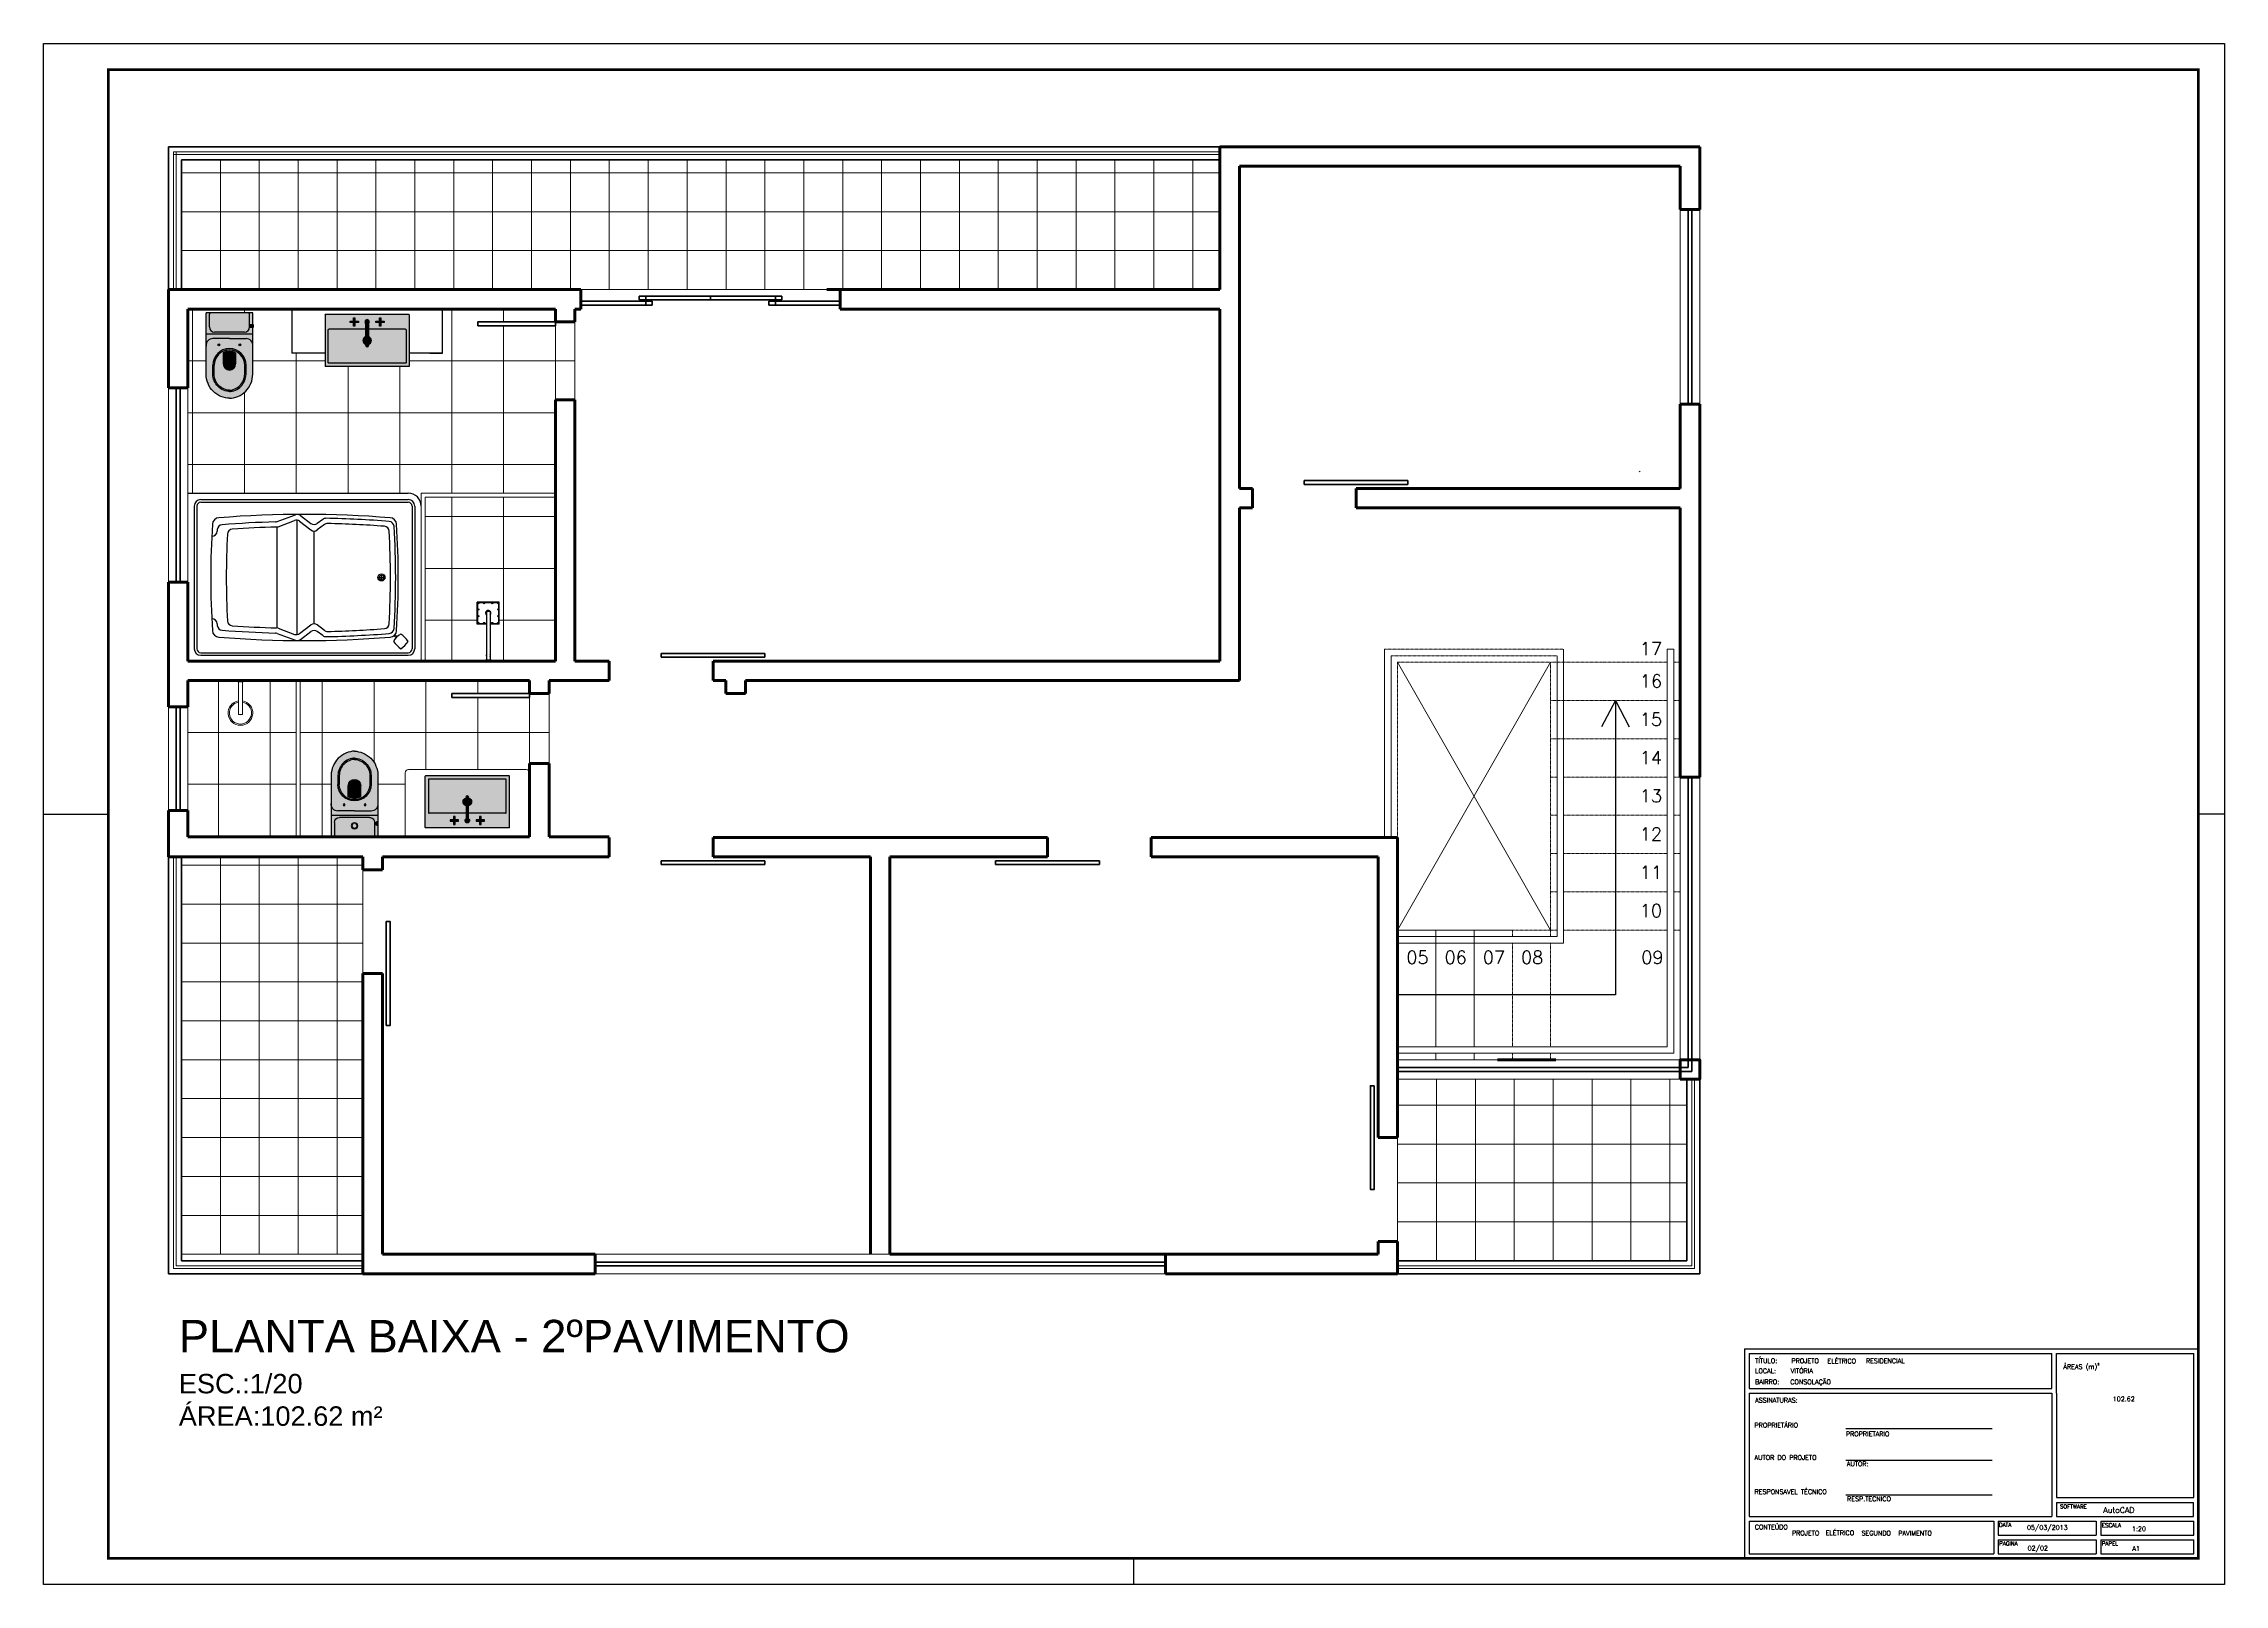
# Model space of a CAD drawing. Header units: millimetres. Extents: x 1127 to 14330, y -137 to 7568.
# Drawn here: x 10219 to 11060, y 2907 to 3501 of the extents above; entities that cross this region are included whole.
import ezdxf
from ezdxf.enums import TextEntityAlignment as Align

# ---------------------------------------------------------------- set-up
doc = ezdxf.new("R2010")
doc.units = ezdxf.units.MM
doc.header["$LTSCALE"] = 0.01
doc.linetypes.add('DASHED2', pattern=[0.375, 0.25, -0.125])
for name, color, linetype, lineweight in [('0.05', 8, 'Continuous', 5), ('0.13', 6, 'Continuous', 13), ('0.20', 7, 'Continuous', 20), ('0.35', 150, 'Continuous', 35), ('0.60', 4, 'Continuous', 60)]:
    doc.layers.add(name, color=color, linetype=linetype, lineweight=lineweight)
for name, color, linetype in [('HAC_MOB', 61, 'Continuous'), ('LAY', 8, 'Continuous'), ('TEX', 7, 'Continuous')]:
    doc.layers.add(name, color=color, linetype=linetype)
doc.styles.add('ROMANS', font='romans.shx')
doc.styles.get("Standard").update_dxf_attribs({"font": 'arial.ttf'})
pattern_1 = [(360, (10406.213, 3255.426), (5e-15, 20), []), (90, (10406.213, 3255.426), (-20, 6e-15), [])]

msp = doc.modelspace()

# ---------------------------------------------------------------- texts
at = {"style": 'ROMANS'}
for s, height, p in [('TITULO:', 1.7949, (10878.832, 2992.329)), ('LOCAL:', 1.7949, (10878.832, 2988.369)), ('BAIRRO:', 1.7949, (10878.832, 2984.158)), ('ÁREAS (m)', 1.7949, (10997.703, 2989.992)), ('2', 0.787, (11010.91, 2991.454)), ('ASSINATURAS:', 1.79487, (10878.848, 2977.08)), ('PROPRIETÁRIO', 1.79487, (10878.611, 2967.475)), ('AUTOR DO PROJETO', 1.79487, (10878.611, 2954.999)), ('RESPONSAVEL TÉCNICO', 1.79487, (10878.611, 2941.795)), ('SOFTWARE', 1.5256, (10996.426, 2936.211)), ('CONTEÚDO', 1.7949, (10878.723, 2928.19)), ('DATA', 1.5256, (10972.878, 2929.144)), ('ESCALA', 1.5256, (11012.583, 2929.006)), ('PAGINA', 1.5256, (10972.99, 2922.012)), ('PAPEL', 1.5256, (11012.544, 2921.963))]:
    msp.add_text(s, height=height, dxfattribs=at).set_placement(p)
at = {"color": 1, "ltscale": 5, "style": 'ROMANS'}
msp.add_text('AutoCAD', height=2.1808, dxfattribs=at).set_placement((11013.151, 2934.543))
at = {"style": 'ROMANS'}
for tag, p in [('PROJETO', (10892.86, 2992.28)), ('ELÉTRICO', (10906.75, 2992.199)), ('RESIDENCIAL', (10921.585, 2992.212))]:
    msp.add_attdef(tag, p, 'PROJETO DE INSTALAÇÕES ELÉTRICAS', height=1.79487, dxfattribs=at)
at = {"style": 'ROMANS', "flags": 8}
for tag, p, s, height in [('CONSOLAÇÃO', (10892.416, 2984.113), '', 1.795), ('VITÓRIA', (10892.58, 2988.421), '', 1.795), ('102.62', (11016.777, 2977.583), '', 1.795), ('PROPRIETARIO', (10913.849, 2964.1), '', 1.795), ('AUTOR:', (10914.208, 2952.576), '', 1.795), ('RESP.TECNICO', (10914.298, 2939.062), '', 1.795), ('PROJETO', (10893.042, 2925.87), '', 1.795), ('ELÉTRICO', (10906.043, 2925.949), '', 1.795), ('SEGUNDO', (10919.88, 2925.846), '', 1.795), ('PAVIMENTO', (10934.052, 2925.808), '', 1.795), ('05/03/2013', (10983.669, 2928.023), '01/01/97', 1.7949), ('1:20', (11024.163, 2927.485), '1:50', 1.7949), ('02/02', (10983.939, 2920.036), '01/01', 1.7949), ('A1', (11024.342, 2919.857), '', 1.795)]:
    msp.add_attdef(tag, p, s, height=height, dxfattribs=at)
at = {"layer": '0.13', "insert": (10270.94, 3008.962), "char_height": 7.5, "attachment_point": 1}
msp.add_mtext_dynamic_manual_height_columns('{\\H1.667x;\\C0;PLANTA BAIXA - 2ºPAVIMENTO\\C256;\\P}ESC.:1/20 \\PÁREA:102.62 m²', width=670.32965, gutter_width=12.5, heights=[0], dxfattribs=at)

# ---------------------------------------------------------------- blocks, each defined once
blk = doc.blocks.new('COMODO')
at = {"layer": 'TEX', "style": 'ROMANS'}
blk.add_attdef('COMODO', text='', height=5.08, dxfattribs=at).set_placement((15.711, 3.305), align=Align.MIDDLE)
at = {"layer": 'TEX', "color": 8, "style": 'ROMANS'}
blk.add_attdef('AREA', text='', height=3.81, dxfattribs=at).set_placement((14.719, -2.975), align=Align.MIDDLE)
blk = doc.blocks.new('-Vaso com Caixa')
at = {"layer": 'HAC_MOB'}
h = blk.add_hatch(color=7, dxfattribs=at)
h.set_gradient(color1=(249, 250, 250), one_color=1, tint=1, name='SPHERICAL')
h.paths.add_polyline_path([(15.5, -1, 0.414214), (14.5, 0), (-14.5, 0, 0.414214), (-15.5, -1), (-15.5, -11, 0.414214), (-11.5, -15), (11.5, -15, 0.418032), (15.5, -10.9), (15.5, -10.9)], flags=17)
h.paths.add_polyline_path([(18, -11.5), (17, -11.5), (17, -11.2), (16.1, -11.2), (16.1, -10.9), (15.5, -10.9), (15.5, -11, -0.414214), (11.5, -15), (-11.5, -15, -0.414214), (-15.5, -11), (-15.5, -1, -0.414214), (-14.5, 0), (-18, 0), (-18, -16.5), (18, -16.5)])
h.paths.add_polyline_path([(18, 0), (14.5, 0, -0.414214), (15.5, -1), (15.5, -9.5), (16.1, -9.5), (16.1, -9.3), (17, -9.3), (17, -9), (18, -9)], flags=17)
h = blk.add_hatch(color=7, dxfattribs=at)
h.set_gradient(color1=(249, 250, 250), one_color=1, tint=1, name='SPHERICAL')
h.paths.add_polyline_path([(18, -16.5), (-18, -16.5), (-18, -25.2, -0.414214), (-12.8, -20), (0, -20), (12.8, -20, -0.414214), (18, -25.2)])
h = blk.add_hatch(color=7, dxfattribs=at)
h.set_gradient(color1=(249, 250, 250), one_color=1, tint=1, name='SPHERICAL')
h.paths.add_polyline_path([(16.1, -9.5), (15.5, -9.5), (15.5, -10.9), (16.1, -10.9)])
h.paths.add_polyline_path([(17, -9.3), (16.1, -9.3), (16.1, -11.2), (17, -11.2)])
h.paths.add_polyline_path([(18.2, -9), (17, -9), (17, -11.5), (18.2, -11.5)])
h = blk.add_hatch(color=7, dxfattribs=at)
h.set_gradient(color1=(249, 250, 250), one_color=1, tint=1, name='SPHERICAL')
h.paths.add_polyline_path([(0, -27.7, -0.394816), (12.7, -39.7), (18, -39.7), (18, -25.2, 0.414214), (12.8, -20), (0, -20), (-12.8, -20, 0.414214), (-18, -25.2), (-18, -28.5), (-13.8, -24.8), (-8.8, -24.8, -1), (-7.4, -24.8), (7.4, -24.8, -1), (8.8, -24.8, -1), (7.4, -24.8), (-7.4, -24.8, -1), (-8.8, -24.8), (-13.8, -24.8), (-18, -28.5), (-18, -39.7), (-12.7, -39.7, -0.394816)])
h.paths.add_polyline_path([(-12.8, -40.5, -0.01679), (-12.7, -39.7), (-18, -39.7), (-18, -47.4), (-17.9, -49.3), (-17.6, -51.1), (-17.2, -52.9), (-16.5, -54.6), (-15.8, -56.2), (-14.8, -57.8), (-13.8, -59.2), (-12.6, -60.6), (-11.2, -61.8), (-9.8, -62.8), (-8.2, -63.8), (-6.6, -64.5), (-4.9, -65.2), (-3.1, -65.7), (-1.5, -66), (-0.1, -66), (0, -66), (0.1, -66), (1.5, -66), (3.1, -65.7), (4.9, -65.2), (6.6, -64.5), (8.2, -63.8), (9.8, -62.8), (11.2, -61.8), (12.6, -60.6), (13.8, -59.2), (14.8, -57.8), (15.8, -56.2), (16.5, -54.6), (17.2, -52.9), (17.6, -51.1), (17.9, -49.3), (18, -47.4), (18, -39.7), (12.7, -39.7, -0.01679), (12.8, -40.5), (12.8, -47.3), (12.7, -48.8), (12.5, -50), (12.2, -51.3), (11.7, -52.5), (11.1, -53.8), (10.4, -54.9), (9.7, -55.9), (8.8, -56.8), (7.9, -57.7), (6.9, -58.4), (5.8, -59.1), (4.6, -59.7), (3.3, -60.2), (2, -60.5), (0.8, -60.7), (0, -60.7), (-0.8, -60.7), (-2, -60.5), (-3.3, -60.2), (-4.6, -59.7), (-5.8, -59.1), (-6.9, -58.4), (-7.9, -57.7), (-8.8, -56.8), (-9.7, -55.9), (-10.4, -54.9), (-11.1, -53.8), (-11.7, -52.5), (-12.2, -51.3), (-12.5, -50), (-12.7, -48.8), (-12.8, -47.3)])
h.paths.add_polyline_path([(-11.8, -40.4, -0.016103), (-11.7, -39.7), (-12.7, -39.7, 0.016386), (-12.8, -40.5), (-12.8, -47.3), (-12.7, -48.8), (-12.5, -50), (-12.2, -51.3), (-11.7, -52.5), (-11.1, -53.8), (-10.4, -54.9), (-9.7, -55.9), (-8.8, -56.8), (-7.9, -57.7), (-6.9, -58.4), (-5.8, -59.1), (-4.6, -59.7), (-3.3, -60.2), (-2, -60.5), (-0.8, -60.7), (0, -60.7), (0.8, -60.7), (2, -60.5), (3.3, -60.2), (4.6, -59.7), (5.8, -59.1), (6.9, -58.4), (7.9, -57.7), (8.8, -56.8), (9.7, -55.9), (10.4, -54.9), (11.1, -53.8), (11.7, -52.5), (12.2, -51.3), (12.5, -50), (12.7, -48.8), (12.8, -47.3), (12.8, -40.5, 0.016386), (12.7, -39.7), (11.7, -39.7, -0.016103), (11.8, -40.4), (11.8, -47.2), (11.7, -48.7), (11.5, -49.8), (11.2, -51), (10.8, -52.2), (10.2, -53.3), (9.6, -54.3), (8.9, -55.3), (8.1, -56.1), (7.3, -56.9), (6.3, -57.6), (5.3, -58.2), (4.2, -58.7), (3, -59.2), (1.8, -59.6), (0.7, -59.7), (0, -59.7), (-0.7, -59.7), (-1.8, -59.6), (-3, -59.2), (-4.2, -58.7), (-5.3, -58.2), (-6.3, -57.6), (-7.3, -56.9), (-8.1, -56.1), (-8.9, -55.3), (-9.6, -54.3), (-10.2, -53.3), (-10.8, -52.2), (-11.2, -51), (-11.5, -49.8), (-11.7, -48.7), (-11.8, -47.2)], flags=17)
h.paths.add_polyline_path([(0, -28.7, -0.393184), (11.7, -39.7), (12.7, -39.7, 0.394816), (0, -27.7, 0.394816), (-12.7, -39.7), (-11.7, -39.7, -0.393184)], flags=17)
h = blk.add_hatch(color=7, dxfattribs=at)
h.set_gradient(color1=(238, 241, 241), one_color=1, tint=1, name='SPHERICAL')
h.paths.add_polyline_path([(-4.8, -30.9, -0.259045), (4.8, -30.9), (4.8, -39.5, -0.008726), (4.7, -39.7), (11.7, -39.7, 0.393184), (0, -28.7, 0.393184), (-11.7, -39.7), (-4.7, -39.7, -0.008726), (-4.8, -39.5)])
h.paths.add_polyline_path([(11.8, -40.4, 0.016103), (11.7, -39.7), (4.7, -39.7, -0.965691), (-4.7, -39.7), (-11.7, -39.7, 0.016103), (-11.8, -40.4), (-11.8, -47.2), (-11.7, -48.7), (-11.5, -49.8), (-11.2, -51), (-10.8, -52.2), (-10.2, -53.3), (-9.6, -54.3), (-8.9, -55.3), (-8.1, -56.1), (-7.3, -56.9), (-6.3, -57.6), (-5.3, -58.2), (-4.2, -58.7), (-3, -59.2), (-1.8, -59.6), (-0.7, -59.7), (0, -59.7), (0.7, -59.7), (1.8, -59.6), (3, -59.2), (4.2, -58.7), (5.3, -58.2), (6.3, -57.6), (7.3, -56.9), (8.1, -56.1), (8.9, -55.3), (9.6, -54.3), (10.2, -53.3), (10.8, -52.2), (11.2, -51), (11.5, -49.8), (11.7, -48.7), (11.8, -47.2)])
h = blk.add_hatch(color=254, dxfattribs=at)
h.set_gradient(color1=(227, 232, 232), one_color=1, tint=1, name='SPHERICAL')
h.paths.add_polyline_path([(-7.4, -24.8, 1), (-8.8, -24.8, 1)])
h.paths.add_polyline_path([(7.4, -24.8, 1), (8.8, -24.8, 1)])
h.paths.add_polyline_path([(4.7, -39.7), (-4.7, -39.7, 0.965691)])
h.paths.add_polyline_path([(4.8, -30.9, 0.259045), (-4.8, -30.9), (-4.8, -39.5, 0.008726), (-4.7, -39.7), (4.7, -39.7, 0.008726), (4.8, -39.5)])
for p, q in [((18, 0), (-18, 0)), ((18, -9), (18, 0)), ((18, -16.5), (-18, -16.5)), ((-15.5, -11), (-15.5, -1)), ((11.5, -15), (-11.5, -15)), ((15.5, -11), (15.5, -1)), ((16.1, -9.5), (15.5, -9.5)), ((16.1, -10.9), (15.5, -10.9)), ((0, -20), (-12.8, -20)), ((0, -20), (-12.8, -20)), ((-4.8, -30.9), (-4.8, -39.5)), ((0, -20), (12.8, -20)), ((4.8, -30.9), (4.8, -39.5))]:
    blk.add_line(p, q)
for points in [[(0, -66), (-0.1, -66), (-0.1, -66), (-1.5, -66), (-3.1, -65.7), (-4.9, -65.2), (-6.6, -64.5), (-8.2, -63.8), (-9.8, -62.8), (-11.2, -61.8), (-12.6, -60.6), (-13.8, -59.2), (-14.8, -57.8), (-15.8, -56.2), (-16.5, -54.6), (-17.2, -52.9), (-17.6, -51.1), (-17.9, -49.3), (-18, -47.4), (-18, 0)], [(18, -8.6), (18, 0)], [(0, -66), (0.1, -66), (0.1, -66), (1.5, -66), (3.1, -65.7), (4.9, -65.2), (6.6, -64.5), (8.2, -63.8), (9.8, -62.8), (11.2, -61.8), (12.6, -60.6), (13.8, -59.2), (14.8, -57.8), (15.8, -56.2), (16.5, -54.6), (17.2, -52.9), (17.6, -51.1), (17.9, -49.3), (18, -47.4), (18, -11.5)], [(17, -9.3), (16.1, -9.3), (16.1, -11.2), (17, -11.2)], [(0, -60.7), (-0.8, -60.7), (-2, -60.5), (-3.3, -60.2), (-4.6, -59.7), (-5.8, -59.1), (-6.9, -58.4), (-7.9, -57.7), (-8.8, -56.8), (-9.7, -55.9), (-10.4, -54.9), (-11.1, -53.8), (-11.7, -52.5), (-12.2, -51.3), (-12.5, -50), (-12.7, -48.8), (-12.8, -47.3), (-12.8, -40.5)], [(0.1, -59.7), (-0.7, -59.7), (-1.8, -59.6), (-3, -59.2), (-4.2, -58.7), (-5.3, -58.2), (-6.3, -57.6), (-7.3, -56.9), (-8.1, -56.1), (-8.9, -55.3), (-9.6, -54.3), (-10.2, -53.3), (-10.8, -52.2), (-11.2, -51), (-11.5, -49.8), (-11.7, -48.7), (-11.8, -47.2), (-11.8, -40.4)], [(-0.1, -59.7), (0.7, -59.7), (1.8, -59.6), (3, -59.2), (4.2, -58.7), (5.3, -58.2), (6.3, -57.6), (7.3, -56.9), (8.1, -56.1), (8.9, -55.3), (9.6, -54.3), (10.2, -53.3), (10.8, -52.2), (11.2, -51), (11.5, -49.8), (11.7, -48.7), (11.8, -47.2), (11.8, -40.4)], [(0, -60.7), (0.8, -60.7), (2, -60.5), (3.3, -60.2), (4.6, -59.7), (5.8, -59.1), (6.9, -58.4), (7.9, -57.7), (8.8, -56.8), (9.7, -55.9), (10.4, -54.9), (11.1, -53.8), (11.7, -52.5), (12.2, -51.3), (12.5, -50), (12.7, -48.8), (12.8, -47.3), (12.8, -40.5)]]:
    blk.add_lwpolyline(points)
blk.add_lwpolyline([(18.2, -9), (18.2, -11.5), (17, -11.5), (17, -9)], close=True)
for centre in [(-8.1, -24.8), (8.1, -24.8)]:
    blk.add_circle(centre, 0.701)
for centre, radius, start, end in [((-14.5, -1), 1, 90, 180), ((14.5, -1), 1, 0, 90), ((-11.5, -11), 4, 180, 270), ((11.5, -11), 4, 270, 0), ((-12.8, -25.2), 5.25, 90, 185.465), ((0, -40.5), 12.8, 90.0192, 179.9537), ((0, -40.5), 11.8, 90.0192, 179.9537), ((0, -39.5), 9.78, 60.9541, 119.0459), ((0, -40.5), 12.8, 0.0463, 89.9808), ((0, -40.5), 11.8, 0.0463, 89.9808), ((12.8, -25.2), 5.25, 354.535, 90), ((0, -39.5), 4.75, 180, 0)]:
    blk.add_arc(centre, radius, start, end)
blk = doc.blocks.new('Cuba RET')
at = {"layer": 'HAC_MOB'}
h = blk.add_hatch(color=7, dxfattribs=at)
h.set_gradient(color1=(244, 246, 246), one_color=1, tint=1, name='SPHERICAL')
h.paths.add_polyline_path([(45, -7.2), (44.8, -7), (-19.8, -7), (-20, -7.2), (-20, -46.8), (-19.8, -47), (44.8, -47), (45, -46.8)])
h.paths.add_polyline_path([(-17.1, -44.5, -0.414214), (-17.5, -44.1), (-17.5, -18.8, -0.414612), (-17, -18.3), (11.5, -18.3), (11.5, -14.1, -3.109485), (13.5, -14.1), (13.5, -18.3), (42, -18.3, -0.414587), (42.5, -18.8), (42.5, -44.1, -0.414214), (42.1, -44.5)], flags=16)
h.paths.add_polyline_path([(1.9, -15.8), (1.9, -13.2), (-0.7, -13.2), (-0.7, -12.1), (1.9, -12.1), (1.9, -9.5), (3.1, -9.5), (3.1, -12.1), (5.7, -12.1), (5.7, -13.2), (3.1, -13.2), (3.1, -15.8)], flags=16)
h.paths.add_polyline_path([(21.9, -15.8), (21.9, -13.2), (19.3, -13.2), (19.3, -12.1), (21.9, -12.1), (21.9, -9.5), (23.1, -9.5), (23.1, -12.1), (25.7, -12.1), (25.7, -13.2), (23.1, -13.2), (23.1, -15.8)], flags=16)
h = blk.add_hatch(color=254, dxfattribs=at)
h.set_gradient(color1=(208, 202, 200), rotation=90, one_color=1, tint=1, name='CYLINDER')
h.paths.add_polyline_path([(2.5, -12.6), (1.9, -12.1), (-0.7, -12.1), (-0.7, -13.2), (1.9, -13.2)])
h.paths.add_polyline_path([(5.7, -12.1), (3.1, -12.1), (2.5, -12.6), (3.1, -13.2), (5.7, -13.2)])
h = blk.add_hatch(color=254, dxfattribs=at)
h.set_gradient(color1=(208, 202, 200), one_color=1, tint=1, name='CYLINDER')
h.paths.add_polyline_path([(3.1, -9.5), (1.9, -9.5), (1.9, -12.1), (2.5, -12.6), (3.1, -12.1)])
h.paths.add_polyline_path([(3.1, -13.2), (2.5, -12.6), (1.9, -13.2), (1.9, -15.8), (3.1, -15.8)])
h = blk.add_hatch(color=254, dxfattribs=at)
h.set_gradient(color1=(208, 202, 200), one_color=1, tint=1, name='SPHERICAL')
h.paths.add_polyline_path([(11.5, -14.1), (11.5, -12.6, -1), (13.5, -12.6), (13.5, -14.1, 3.109485)])
h = blk.add_hatch(color=254, dxfattribs=at)
h.set_gradient(color1=(208, 202, 200), one_color=1, tint=1, name='CYLINDER')
h.paths.add_polyline_path([(13.5, -30.8), (13.5, -12.6, 1), (11.5, -12.6), (11.5, -30.8, 1)])
h = blk.add_hatch(color=254, dxfattribs=at)
h.set_gradient(color1=(208, 202, 200), rotation=90, one_color=1, tint=1, name='CYLINDER')
h.paths.add_polyline_path([(22.5, -12.6), (21.9, -12.1), (19.3, -12.1), (19.3, -13.2), (21.9, -13.2)])
h.paths.add_polyline_path([(25.7, -12.1), (23.1, -12.1), (22.5, -12.6), (23.1, -13.2), (25.7, -13.2)])
h = blk.add_hatch(color=254, dxfattribs=at)
h.set_gradient(color1=(208, 202, 200), one_color=1, tint=1, name='CYLINDER')
h.paths.add_polyline_path([(23.1, -9.5), (21.9, -9.5), (21.9, -12.1), (22.5, -12.6), (23.1, -12.1)])
h.paths.add_polyline_path([(23.1, -13.2), (22.5, -12.6), (21.9, -13.2), (21.9, -15.8), (23.1, -15.8)])
h = blk.add_hatch(color=7, dxfattribs=at)
h.set_gradient(color1=(244, 246, 246), one_color=1, tint=1, name='SPHERICAL')
h.paths.add_polyline_path([(42.5, -18.8, 0.41384), (42, -18.3), (13.5, -18.3), (13.5, -23.9, -0.722609), (13.5, -30.1), (13.5, -30.8, -1), (11.5, -30.8), (11.5, -30.1, -0.722609), (11.5, -23.9), (11.5, -18.3), (-17, -18.3, 0.413815), (-17.5, -18.8), (-17.5, -44.1, 0.414214), (-17.1, -44.5), (42.1, -44.5, 0.414214), (42.5, -44.1)])
h = blk.add_hatch(color=254, dxfattribs=at)
h.set_gradient(color1=(208, 202, 200), one_color=1, tint=1, name='SPHERICAL')
h.paths.add_polyline_path([(13.5, -23.9), (13.5, -25, -0.609168), (13.5, -29), (13.5, -30.1, 0.722609)])
h.paths.add_polyline_path([(11.5, -30.1), (11.5, -29, -0.609168), (11.5, -25), (11.5, -23.9, 0.722609)])
h = blk.add_hatch(color=9, dxfattribs=at)
h.set_gradient(color1=(199, 191, 189), one_color=1, tint=1, name='SPHERICAL')
h.paths.add_polyline_path([(13.5, -25), (13.5, -29, 0.609168)])
h.paths.add_polyline_path([(11.5, -29), (11.5, -25, 0.609168)])
for p, q in [((-20, -7.2), (-19.8, -7)), ((-20, -7.2), (-20, -46.8)), ((1.9, -13.2), (3.1, -12.1)), ((1.9, -12.1), (3.1, -13.2)), ((11.5, -30.8), (11.5, -12.6)), ((13.5, -12.6), (13.5, -30.8)), ((21.9, -13.2), (23.1, -12.1)), ((21.9, -12.1), (23.1, -13.2)), ((45, -7.2), (44.8, -7)), ((45, -7.2), (45, -46.8)), ((-20, -46.8), (-19.8, -47)), ((45, -46.8), (44.8, -47))]:
    blk.add_line(p, q)
for points in [[(44.8, -7), (-19.8, -7)], [(1.9, -13.2), (-0.7, -13.2), (-0.7, -12.1), (1.9, -12.1)], [(1.9, -12.1), (1.9, -9.5), (3.1, -9.5), (3.1, -12.1)], [(3.1, -13.2), (3.1, -15.8), (1.9, -15.8), (1.9, -13.2)], [(3.1, -12.1), (5.7, -12.1), (5.7, -13.2), (3.1, -13.2)], [(21.9, -13.2), (19.3, -13.2), (19.3, -12.1), (21.9, -12.1)], [(21.9, -12.1), (21.9, -9.5), (23.1, -9.5), (23.1, -12.1)], [(23.1, -13.2), (23.1, -15.8), (21.9, -15.8), (21.9, -13.2)], [(23.1, -12.1), (25.7, -12.1), (25.7, -13.2), (23.1, -13.2)], [(11.5, -18.3), (-17, -18.3)], [(42, -18.3), (13.5, -18.3)], [(44.8, -47), (-19.8, -47)]]:
    blk.add_lwpolyline(points)
for points in [[(-17.5, -18.8, -0.414612), (-17, -18.3)], [(42.5, -18.8), (42.5, -44.1, -0.414214), (42.1, -44.5), (-17.1, -44.5, -0.414214), (-17.5, -44.1), (-17.5, -18.8)], [(42, -18.3, -0.414587), (42.5, -18.8)]]:
    blk.add_lwpolyline(points, format="xyb")
for centre, radius, start, end in [((12.5, -12.6), 1.75, 305.6552, 234.3448), ((12.5, -12.6), 1.02, 0, 180), ((12.5, -27), 3.25, 108.2956, 251.7044), ((12.5, -27), 2.23, 117.3032, 242.6968), ((12.5, -30.8), 1.02, 180, 0), ((12.5, -27), 3.25, 288.2956, 71.7044), ((12.5, -27), 2.23, 297.3032, 62.6968)]:
    blk.add_arc(centre, radius, start, end)

# ---------------------------------------------------------------- hatches: boundary and pattern name
at = {"layer": '0.05'}
h = msp.add_hatch(dxfattribs=at)
h.set_pattern_fill('_USER,_O', color=256, scale=15, double=1, pattern_type=0)
h.set_pattern_definition([(360, (10271.963, 3406.176), (4e-15, 15), []), (90, (10271.963, 3406.176), (-15, 5e-15), [])])
h.paths.add_polyline_path([(10271.963, 3456.232), (10271.963, 3406.176), (10426.023, 3406.176), (10526.023, 3406.176), (10672.463, 3406.176), (10672.463, 3456.232)])
h = msp.add_hatch(dxfattribs=at)
h.set_pattern_fill('_USER,_O', color=256, scale=20, double=1, pattern_type=0)
h.set_pattern_definition([(360, (10416.213, 3398.676), (5e-15, 20), []), (90, (10416.213, 3398.676), (-20, 6e-15), [])])
h.paths.add_polyline_path([(10423.713, 3393.676), (10416.213, 3393.676), (10416.213, 3392.176), (10386.213, 3392.176, 0.4293114), (10416.213, 3363.676), (10423.713, 3363.676)])
h.paths.add_polyline_path([(10416.213, 3363.676, -0.4293114), (10386.213, 3392.176), (10386.213, 3393.676), (10416.213, 3393.676), (10416.213, 3398.676), (10372.694, 3398.676), (10372.694, 3381.609), (10359.835, 3381.609), (10359.835, 3376.52), (10327.335, 3376.52), (10327.335, 3381.609), (10314.472, 3381.609), (10314.472, 3398.676), (10274.463, 3398.676), (10274.463, 3368.301), (10274.463, 3327.674), (10359.416, 3327.674, -0.4142136), (10364.416, 3322.674), (10364.416, 3327.674), (10416.213, 3327.674)])
h.paths.add_polyline_path([(10299.062, 3370.804), (10298.727, 3369.947), (10298.354, 3369.127), (10297.869, 3368.344), (10297.347, 3367.636), (10296.751, 3366.965), (10296.08, 3366.368), (10295.372, 3365.846), (10294.589, 3365.362), (10293.769, 3364.989), (10292.912, 3364.654), (10292.014, 3364.37), (10291.213, 3364.246), (10290.469, 3364.243), (10289.726, 3364.246), (10288.924, 3364.37), (10288.026, 3364.654), (10287.169, 3364.989), (10286.349, 3365.362), (10285.566, 3365.846), (10284.858, 3366.368), (10284.187, 3366.965), (10283.591, 3367.636), (10283.069, 3368.344), (10282.584, 3369.127), (10282.212, 3369.947), (10281.876, 3370.804), (10281.652, 3371.698), (10281.503, 3372.593), (10281.466, 3373.562), (10281.466, 3397.244), (10299.472, 3397.244), (10299.472, 3392.752), (10299.575, 3392.752), (10299.575, 3391.499), (10299.472, 3373.562), (10299.435, 3372.593), (10299.286, 3371.698)], flags=16)
h.paths.add_polyline_path([(10296.556, 3371.604), (10296.308, 3370.969), (10296.034, 3370.366), (10295.693, 3369.816), (10295.306, 3369.29), (10294.892, 3368.824), (10294.426, 3368.41), (10293.9, 3368.023), (10293.35, 3367.682), (10292.747, 3367.408), (10292.112, 3367.159), (10291.479, 3366.969), (10290.644, 3366.861), (10290.05, 3366.892), (10289.459, 3366.969), (10288.826, 3367.159), (10288.191, 3367.408), (10287.588, 3367.682), (10287.038, 3368.023), (10286.512, 3368.41), (10286.046, 3368.824), (10285.633, 3369.29), (10285.245, 3369.816), (10284.905, 3370.366), (10284.63, 3370.969), (10284.382, 3371.604), (10284.225, 3372.233), (10284.12, 3372.86), (10284.091, 3373.613), (10284.091, 3376.985, -0.4143522), (10290.469, 3383.37, -0.4138789), (10296.847, 3376.995), (10296.847, 3373.613), (10296.818, 3372.86), (10296.714, 3372.233)], flags=0)
h.paths.add_polyline_path([(10296.079, 3371.756), (10295.847, 3371.163), (10295.592, 3370.602), (10295.279, 3370.096), (10294.917, 3369.605), (10294.538, 3369.178), (10294.111, 3368.799), (10293.62, 3368.437), (10293.114, 3368.124), (10292.552, 3367.869), (10291.949, 3367.632), (10291.374, 3367.459), (10290.625, 3367.362), (10290.469, 3367.371), (10290.313, 3367.362), (10289.564, 3367.459), (10288.99, 3367.632), (10288.386, 3367.869), (10287.824, 3368.124), (10287.318, 3368.437), (10286.827, 3368.799), (10286.401, 3369.178), (10286.022, 3369.605), (10285.66, 3370.096), (10285.347, 3370.602), (10285.091, 3371.163), (10284.859, 3371.756), (10284.714, 3372.335), (10284.618, 3372.911), (10284.591, 3373.622), (10284.591, 3376.945, -0.4163406), (10290.469, 3382.87, -0.411894), (10296.347, 3377.034), (10296.347, 3373.622), (10296.32, 3372.911), (10296.224, 3372.335)], flags=0)
h.paths.add_polyline_path([(10288.094, 3377.496), (10288.094, 3381.772, -0.2590449), (10292.844, 3381.772), (10292.844, 3377.496, -1)], flags=0)
h.paths.add_polyline_path([(10294.187, 3384.863, -1), (10294.888, 3384.863, -1)], flags=0)
h.paths.add_polyline_path([(10298.506, 3391.77), (10298.222, 3391.77), (10298.222, 3391.744), (10298.506, 3391.663)], flags=0)
h.paths.add_polyline_path([(10286.05, 3384.863, -1), (10286.752, 3384.863, -1)], flags=0)
h.paths.add_polyline_path([(10416.213, 3326.174), (10365.916, 3326.174), (10365.916, 3262.926), (10389.162, 3262.926), (10389.162, 3263.352), (10389.567, 3263.352), (10389.567, 3264.637, -0.25), (10389.567, 3265.437), (10389.567, 3277.2), (10386.013, 3277.2), (10386.013, 3285.703), (10394.516, 3285.703), (10394.516, 3277.2), (10391.067, 3277.2), (10391.067, 3265.437, -0.25), (10391.067, 3264.637), (10391.067, 3263.352), (10391.468, 3263.352), (10416.213, 3262.926)])
h = msp.add_hatch(dxfattribs=at)
h.set_pattern_fill('_USER,_O', color=256, scale=20, double=1, pattern_type=0)
h.set_pattern_definition(pattern_1)
h.paths.add_polyline_path([(10413.713, 3250.412), (10406.213, 3250.412), (10406.213, 3248.912), (10376.201, 3248.912, 0.4504042), (10406.213, 3223.412), (10413.713, 3223.412)])
h.paths.add_polyline_path([(10376.213, 3250.412), (10406.213, 3250.412), (10406.213, 3255.426), (10317.713, 3255.426), (10317.713, 3195.162), (10329.71, 3195.162), (10329.71, 3218.843), (10329.748, 3219.812), (10329.897, 3220.707), (10330.12, 3221.601), (10330.456, 3222.459), (10330.828, 3223.279), (10331.313, 3224.061), (10331.835, 3224.77), (10332.431, 3225.441), (10333.102, 3226.037), (10333.81, 3226.559), (10334.593, 3227.043), (10335.413, 3227.416), (10336.271, 3227.752), (10337.168, 3228.035), (10337.97, 3228.159), (10338.713, 3228.162), (10339.457, 3228.159), (10340.258, 3228.035), (10341.156, 3227.752), (10342.013, 3227.416), (10342.833, 3227.043), (10343.616, 3226.559), (10344.324, 3226.037), (10344.995, 3225.441), (10345.592, 3224.77), (10346.113, 3224.061), (10346.598, 3223.279), (10346.971, 3222.459), (10347.306, 3221.601), (10347.53, 3220.707), (10347.679, 3219.812), (10347.716, 3218.843), (10347.716, 3200.906), (10347.82, 3200.906), (10347.82, 3199.653), (10347.716, 3199.653), (10347.716, 3195.162), (10358.213, 3195.162), (10358.213, 3219.905, -0.4157908), (10359.463, 3221.162), (10404.963, 3221.162, -0.412638), (10406.213, 3219.918), (10406.213, 3223.412, -0.4676741)])
h.paths.add_polyline_path([(10316.213, 3255.426), (10295.713, 3255.426), (10295.713, 3254.926), (10295.463, 3254.926), (10295.463, 3247.617, -12.587221), (10293.963, 3247.617), (10293.963, 3254.926), (10293.713, 3254.926), (10293.713, 3255.426), (10274.463, 3255.426), (10274.463, 3195.162), (10316.213, 3195.162)])
h = msp.add_hatch(dxfattribs=at)
h.set_pattern_fill('_USER,_O', color=256, scale=20, double=1, pattern_type=0)
h.set_pattern_definition(pattern_1)
h.paths.add_polyline_path([(10413.713, 3250.412), (10406.213, 3250.412), (10406.213, 3248.912), (10376.201, 3248.912, 0.4504042), (10406.213, 3223.412), (10413.713, 3223.412)])
h.paths.add_polyline_path([(10376.213, 3250.412), (10406.213, 3250.412), (10406.213, 3255.426), (10317.713, 3255.426), (10317.713, 3195.162), (10329.71, 3195.162), (10329.71, 3218.843), (10329.748, 3219.812), (10329.897, 3220.707), (10330.12, 3221.601), (10330.456, 3222.459), (10330.828, 3223.279), (10331.313, 3224.061), (10331.835, 3224.77), (10332.431, 3225.441), (10333.102, 3226.037), (10333.81, 3226.559), (10334.593, 3227.043), (10335.413, 3227.416), (10336.271, 3227.752), (10337.168, 3228.035), (10337.97, 3228.159), (10338.713, 3228.162), (10339.457, 3228.159), (10340.258, 3228.035), (10341.156, 3227.752), (10342.013, 3227.416), (10342.833, 3227.043), (10343.616, 3226.559), (10344.324, 3226.037), (10344.995, 3225.441), (10345.592, 3224.77), (10346.113, 3224.061), (10346.598, 3223.279), (10346.971, 3222.459), (10347.306, 3221.601), (10347.53, 3220.707), (10347.679, 3219.812), (10347.716, 3218.843), (10347.716, 3200.906), (10347.82, 3200.906), (10347.82, 3199.653), (10347.716, 3199.653), (10347.716, 3195.162), (10358.213, 3195.162), (10358.213, 3219.905, -0.4157908), (10359.463, 3221.162), (10404.963, 3221.162, -0.412638), (10406.213, 3219.918), (10406.213, 3223.412, -0.4676741)])
h.paths.add_polyline_path([(10316.213, 3255.426), (10295.713, 3255.426), (10295.713, 3254.926), (10295.463, 3254.926), (10295.463, 3247.617, -12.587221), (10293.963, 3247.617), (10293.963, 3254.926), (10293.713, 3254.926), (10293.713, 3255.426), (10274.463, 3255.426), (10274.463, 3195.162), (10316.213, 3195.162)])
h = msp.add_hatch(dxfattribs=at)
h.set_pattern_fill('_USER,_O', color=256, scale=15, double=1, pattern_type=0)
h.set_pattern_definition([(360, (10271.963, 3034.232), (4e-15, 15), []), (90, (10271.963, 3034.232), (-15, 5e-15), [])])
h.paths.add_polyline_path([(10341.963, 3182.482), (10341.963, 3187.482), (10271.963, 3187.482), (10271.963, 3034.232), (10341.963, 3034.232), (10341.963, 3142.482)])
h = msp.add_hatch(dxfattribs=at)
h.set_pattern_fill('_USER,_O', color=256, scale=15, double=1, pattern_type=0)
h.set_pattern_definition([(360, (10740.963, 3031.732), (4e-15, 15), []), (90, (10740.963, 3031.732), (-15, 5e-15), [])])
h.paths.add_polyline_path([(10740.963, 3101.732), (10740.963, 3079.232), (10740.963, 3039.232), (10740.963, 3031.732), (10852.463, 3031.732), (10852.463, 3101.732)])

# ---------------------------------------------------------------- linework, layer by layer
for p, q in [((10218.81, 2906.985), (10218.81, 3500.985)), ((10218.81, 3500.985), (11059.81, 3500.985)), ((11059.81, 3500.985), (11059.81, 2906.985)), ((10218.81, 3203.985), (10243.81, 3203.985)), ((11059.81, 3203.985), (11049.81, 3203.985)), ((11049.81, 2916.985), (11049.81, 3179.934)), ((10874.81, 2997.755), (10874.81, 2916.985)), ((10880.541, 2994.43), (10880.893, 2994.782)), ((10913.882, 2967.126), (10970.287, 2967.126)), ((10913.882, 2954.925), (10970.287, 2954.925)), ((10913.882, 2941.485), (10970.287, 2941.485)), ((10639.31, 2906.985), (10639.31, 2916.985)), ((10874.81, 2916.985), (11049.81, 2916.985)), ((11059.81, 2906.985), (10218.81, 2906.985))]:
    msp.add_line(p, q)
at = {"color": 7, "lineweight": 30}
for p, q in [((10852.963, 3436.982), (10852.963, 3361.982)), ((10852.963, 3436.982), (10852.963, 3361.982)), ((10854.463, 3436.982), (10854.463, 3361.982)), ((10854.463, 3436.982), (10854.463, 3361.982)), ((10426.023, 3401.676), (10451.023, 3401.676)), ((10426.023, 3401.676), (10451.023, 3401.676)), ((10451.023, 3400.176), (10426.023, 3400.176)), ((10451.023, 3400.176), (10426.023, 3400.176)), ((10503.523, 3403.676), (10448.523, 3403.676)), ((10448.523, 3402.176), (10448.523, 3403.676)), ((10503.523, 3403.676), (10448.523, 3403.676)), ((10448.523, 3402.176), (10448.523, 3403.676)), ((10451.023, 3402.176), (10448.523, 3402.176)), ((10451.023, 3402.176), (10448.523, 3402.176)), ((10451.023, 3402.176), (10451.023, 3403.676)), ((10451.023, 3402.176), (10451.023, 3403.676)), ((10476.023, 3402.176), (10451.023, 3402.176)), ((10476.023, 3402.176), (10451.023, 3402.176)), ((10451.023, 3401.676), (10451.023, 3400.176)), ((10451.023, 3401.676), (10453.523, 3401.676)), ((10451.023, 3401.676), (10451.023, 3400.176)), ((10451.023, 3401.676), (10453.523, 3401.676)), ((10453.523, 3400.176), (10451.023, 3400.176)), ((10453.523, 3400.176), (10451.023, 3400.176)), ((10453.523, 3401.676), (10453.523, 3400.176)), ((10453.523, 3401.676), (10453.523, 3400.176)), ((10503.523, 3403.676), (10476.023, 3403.676)), ((10476.023, 3403.676), (10476.023, 3402.176)), ((10476.023, 3403.676), (10476.023, 3402.176)), ((10503.523, 3403.676), (10476.023, 3403.676)), ((10476.023, 3403.676), (10476.023, 3402.176)), ((10476.023, 3403.676), (10476.023, 3402.176)), ((10476.023, 3402.176), (10501.023, 3402.176)), ((10476.023, 3402.176), (10501.023, 3402.176)), ((10501.023, 3401.676), (10498.523, 3401.676)), ((10498.523, 3401.676), (10498.523, 3400.176)), ((10501.023, 3401.676), (10498.523, 3401.676)), ((10498.523, 3401.676), (10498.523, 3400.176)), ((10498.523, 3400.176), (10501.023, 3400.176)), ((10498.523, 3400.176), (10501.023, 3400.176)), ((10501.023, 3402.176), (10501.023, 3403.676)), ((10501.023, 3402.176), (10501.023, 3403.676)), ((10501.023, 3402.176), (10503.523, 3402.176)), ((10501.023, 3402.176), (10503.523, 3402.176)), ((10526.023, 3401.676), (10501.023, 3401.676)), ((10501.023, 3401.676), (10501.023, 3400.176)), ((10526.023, 3401.676), (10501.023, 3401.676)), ((10501.023, 3401.676), (10501.023, 3400.176)), ((10501.023, 3400.176), (10526.023, 3400.176)), ((10501.023, 3400.176), (10526.023, 3400.176)), ((10503.523, 3402.176), (10503.523, 3403.676)), ((10503.523, 3402.176), (10503.523, 3403.676)), ((10269.963, 3293.301), (10269.963, 3368.301)), ((10269.963, 3293.301), (10269.963, 3368.301)), ((10271.463, 3293.301), (10271.463, 3368.301)), ((10271.463, 3293.301), (10271.463, 3368.301)), ((10704.963, 3331.037), (10704.963, 3332.537)), ((10744.963, 3332.537), (10704.963, 3332.537)), ((10704.963, 3331.037), (10704.963, 3332.537)), ((10744.963, 3332.537), (10704.963, 3332.537)), ((10704.963, 3331.037), (10744.963, 3331.037)), ((10704.963, 3331.037), (10744.963, 3331.037)), ((10744.963, 3332.537), (10744.963, 3331.037)), ((10744.963, 3332.537), (10744.963, 3331.037)), ((10456.963, 3264.426), (10456.963, 3265.926)), ((10496.963, 3265.926), (10456.963, 3265.926)), ((10456.963, 3264.426), (10456.963, 3265.926)), ((10496.963, 3265.926), (10456.963, 3265.926)), ((10456.963, 3264.426), (10496.963, 3264.426)), ((10456.963, 3264.426), (10496.963, 3264.426)), ((10496.963, 3265.926), (10496.963, 3264.426)), ((10496.963, 3265.926), (10496.963, 3264.426)), ((10406.213, 3250.412), (10376.213, 3250.412)), ((10376.213, 3250.412), (10376.213, 3248.912)), ((10406.213, 3250.412), (10376.213, 3250.412)), ((10376.213, 3250.412), (10376.213, 3248.912)), ((10376.213, 3248.912), (10406.213, 3248.912)), ((10376.213, 3248.912), (10406.213, 3248.912)), ((10406.213, 3248.912), (10406.213, 3250.412)), ((10406.213, 3248.912), (10406.213, 3250.412)), ((10269.963, 3205.294), (10269.963, 3245.294)), ((10271.463, 3245.294), (10271.463, 3205.294)), ((10852.963, 3109.232), (10852.963, 3218.232)), ((10852.963, 3106.232), (10852.963, 3218.232)), ((10854.463, 3109.232), (10854.463, 3218.232)), ((10854.463, 3104.732), (10854.463, 3218.232)), ((10456.963, 3184.482), (10456.963, 3185.982)), ((10496.963, 3185.982), (10456.963, 3185.982)), ((10456.963, 3184.482), (10456.963, 3185.982)), ((10496.963, 3185.982), (10456.963, 3185.982)), ((10456.963, 3184.482), (10496.963, 3184.482)), ((10456.963, 3184.482), (10496.963, 3184.482)), ((10496.963, 3185.982), (10496.963, 3184.482)), ((10496.963, 3185.982), (10496.963, 3184.482)), ((10585.963, 3185.982), (10585.963, 3184.482)), ((10585.963, 3185.982), (10625.963, 3185.982)), ((10585.963, 3185.982), (10585.963, 3184.482)), ((10585.963, 3185.982), (10625.963, 3185.982)), ((10625.963, 3184.482), (10585.963, 3184.482)), ((10625.963, 3184.482), (10585.963, 3184.482)), ((10625.963, 3184.482), (10625.963, 3185.982)), ((10625.963, 3184.482), (10625.963, 3185.982)), ((10740.963, 3106.232), (10849.963, 3106.232)), ((10740.963, 3106.232), (10852.963, 3106.232)), ((10740.963, 3104.732), (10849.963, 3104.732)), ((10740.963, 3104.732), (10854.463, 3104.732)), ((10431.463, 3031.232), (10651.463, 3031.232)), ((10431.463, 3029.732), (10651.463, 3029.732))]:
    msp.add_line(p, q, dxfattribs=at)
at = {"color": 7, "lineweight": 20}
for p, q in [((10300.811, 3398.676), (10301.738, 3398.676)), ((10300.811, 3398.676), (10301.738, 3398.676)), ((10785.213, 3159.232), (10740.963, 3159.232)), ((10785.213, 3159.232), (10740.963, 3159.232)), ((10785.213, 3159.232), (10740.963, 3159.232)), ((10785.213, 3159.232), (10740.963, 3159.232)), ((10755.713, 3114.232), (10755.713, 3159.232)), ((10755.713, 3114.232), (10755.713, 3159.232)), ((10755.713, 3114.232), (10755.713, 3159.232)), ((10755.713, 3114.232), (10755.713, 3159.232)), ((10755.713, 3114.232), (10755.713, 3159.232)), ((10755.713, 3114.232), (10755.713, 3159.232)), ((10755.713, 3114.232), (10755.713, 3159.232)), ((10755.713, 3114.232), (10755.713, 3159.232)), ((10770.463, 3114.232), (10770.463, 3159.232)), ((10770.463, 3114.232), (10770.463, 3159.232)), ((10770.463, 3114.232), (10770.463, 3159.232)), ((10770.463, 3114.232), (10770.463, 3159.232)), ((10777.838, 3134.232), (10740.963, 3134.232)), ((10777.838, 3134.232), (10740.963, 3134.232)), ((10755.713, 3109.232), (10755.713, 3111.732)), ((10755.713, 3109.232), (10755.713, 3111.732)), ((10755.713, 3109.232), (10755.713, 3111.732)), ((10755.713, 3109.232), (10755.713, 3111.732)), ((10755.713, 3109.232), (10755.713, 3111.732)), ((10755.713, 3109.232), (10755.713, 3111.732)), ((10755.713, 3109.232), (10755.713, 3111.732)), ((10755.713, 3109.232), (10755.713, 3111.732)), ((10770.463, 3109.232), (10770.463, 3111.732)), ((10770.463, 3109.232), (10770.463, 3111.732)), ((10770.463, 3109.232), (10770.463, 3111.732)), ((10770.463, 3109.232), (10770.463, 3111.732))]:
    msp.add_line(p, q, dxfattribs=at)
at = {"color": 7, "lineweight": 60}
for p, q in [((10416.213, 3398.676), (10413.713, 3398.676)), ((10416.213, 3398.676), (10413.713, 3398.676)), ((10849.963, 3345.232), (10849.963, 3361.982)), ((10849.963, 3345.232), (10849.963, 3361.982)), ((10274.463, 3293.301), (10274.463, 3262.926)), ((10274.463, 3293.301), (10274.463, 3262.926)), ((10274.463, 3255.426), (10406.213, 3255.426)), ((10274.463, 3255.426), (10406.213, 3255.426)), ((10274.464, 3262.926), (10407.023, 3262.926)), ((10274.464, 3262.926), (10407.023, 3262.926))]:
    msp.add_line(p, q, dxfattribs=at)
at = {"color": 7, "linetype": 'DASHED2', "lineweight": 20, "ltscale": 0.5}
for p, q in [((10740.963, 3194.982), (10740.963, 3262.482)), ((10740.963, 3262.482), (10799.963, 3262.482)), ((10740.963, 3194.982), (10740.963, 3262.482)), ((10740.963, 3262.482), (10799.963, 3262.482)), ((10799.963, 3159.232), (10799.963, 3262.482)), ((10844.963, 3262.482), (10799.963, 3262.482)), ((10844.963, 3262.482), (10799.963, 3262.482)), ((10799.963, 3159.232), (10799.963, 3262.482)), ((10844.963, 3262.482), (10799.963, 3262.482)), ((10844.963, 3262.482), (10799.963, 3262.482)), ((10849.963, 3262.482), (10847.463, 3262.482)), ((10849.963, 3262.482), (10847.463, 3262.482)), ((10849.963, 3262.482), (10847.463, 3262.482)), ((10849.963, 3262.482), (10847.463, 3262.482)), ((10844.963, 3247.732), (10799.963, 3247.732)), ((10844.963, 3247.732), (10799.963, 3247.732)), ((10844.963, 3247.732), (10799.963, 3247.732)), ((10844.963, 3247.732), (10799.963, 3247.732)), ((10849.963, 3247.732), (10847.463, 3247.732)), ((10849.963, 3247.732), (10847.463, 3247.732)), ((10849.963, 3247.732), (10847.463, 3247.732)), ((10849.963, 3247.732), (10847.463, 3247.732)), ((10844.963, 3232.982), (10799.963, 3232.982)), ((10844.963, 3232.982), (10799.963, 3232.982)), ((10844.963, 3232.982), (10799.963, 3232.982)), ((10844.963, 3232.982), (10799.963, 3232.982)), ((10849.963, 3232.982), (10847.463, 3232.982)), ((10849.963, 3232.982), (10847.463, 3232.982)), ((10849.963, 3232.982), (10847.463, 3232.982)), ((10849.963, 3232.982), (10847.463, 3232.982)), ((10802.463, 3218.232), (10799.963, 3218.232)), ((10802.463, 3218.232), (10799.963, 3218.232)), ((10844.963, 3218.232), (10804.963, 3218.232)), ((10844.963, 3218.232), (10804.963, 3218.232)), ((10844.963, 3218.232), (10804.963, 3218.232)), ((10844.963, 3218.232), (10804.963, 3218.232)), ((10849.963, 3218.232), (10847.463, 3218.232)), ((10849.963, 3218.232), (10847.463, 3218.232)), ((10849.963, 3218.232), (10847.463, 3218.232)), ((10849.963, 3218.232), (10847.463, 3218.232)), ((10802.463, 3203.482), (10799.963, 3203.482)), ((10802.463, 3203.482), (10799.963, 3203.482)), ((10844.963, 3203.482), (10804.963, 3203.482)), ((10844.963, 3203.482), (10804.963, 3203.482)), ((10844.963, 3203.482), (10804.963, 3203.482)), ((10844.963, 3203.482), (10804.963, 3203.482)), ((10849.963, 3203.482), (10847.463, 3203.482)), ((10849.963, 3203.482), (10847.463, 3203.482)), ((10849.963, 3203.482), (10847.463, 3203.482)), ((10849.963, 3203.482), (10847.463, 3203.482)), ((10802.463, 3188.732), (10799.963, 3188.732)), ((10802.463, 3188.732), (10799.963, 3188.732)), ((10844.963, 3188.732), (10804.963, 3188.732)), ((10844.963, 3188.732), (10804.963, 3188.732)), ((10844.963, 3188.732), (10804.963, 3188.732)), ((10844.963, 3188.732), (10804.963, 3188.732)), ((10849.963, 3188.732), (10847.463, 3188.732)), ((10849.963, 3188.732), (10847.463, 3188.732)), ((10849.963, 3188.732), (10847.463, 3188.732)), ((10849.963, 3188.732), (10847.463, 3188.732)), ((10802.463, 3173.982), (10799.963, 3173.982)), ((10802.463, 3173.982), (10799.963, 3173.982)), ((10844.963, 3173.982), (10804.963, 3173.982)), ((10844.963, 3173.982), (10804.963, 3173.982)), ((10844.963, 3173.982), (10804.963, 3173.982)), ((10844.963, 3173.982), (10804.963, 3173.982)), ((10849.963, 3173.982), (10847.463, 3173.982)), ((10849.963, 3173.982), (10847.463, 3173.982)), ((10849.963, 3173.982), (10847.463, 3173.982)), ((10849.963, 3173.982), (10847.463, 3173.982)), ((10799.963, 3159.232), (10755.713, 3159.232)), ((10799.963, 3159.232), (10755.713, 3159.232)), ((10799.963, 3159.232), (10755.713, 3159.232)), ((10799.963, 3159.232), (10755.713, 3159.232)), ((10785.213, 3156.732), (10785.213, 3159.232)), ((10785.213, 3156.732), (10785.213, 3159.232)), ((10785.213, 3156.732), (10785.213, 3159.232)), ((10785.213, 3156.732), (10785.213, 3159.232)), ((10785.213, 3156.732), (10785.213, 3159.232)), ((10785.213, 3156.732), (10785.213, 3159.232)), ((10785.213, 3156.732), (10785.213, 3159.232)), ((10785.213, 3156.732), (10785.213, 3159.232)), ((10785.213, 3114.232), (10785.213, 3154.232)), ((10785.213, 3114.232), (10785.213, 3154.232)), ((10785.213, 3114.232), (10785.213, 3154.232)), ((10785.213, 3114.232), (10785.213, 3154.232)), ((10785.213, 3114.232), (10785.213, 3154.232)), ((10785.213, 3114.232), (10785.213, 3154.232)), ((10785.213, 3114.232), (10785.213, 3154.232)), ((10785.213, 3114.232), (10785.213, 3154.232)), ((10802.463, 3159.232), (10799.963, 3159.232)), ((10799.963, 3156.732), (10799.963, 3159.232)), ((10799.963, 3156.732), (10799.963, 3159.232)), ((10802.463, 3159.232), (10799.963, 3159.232)), ((10799.963, 3156.732), (10799.963, 3159.232)), ((10799.963, 3156.732), (10799.963, 3159.232)), ((10799.963, 3114.232), (10799.963, 3154.232)), ((10799.963, 3114.232), (10799.963, 3154.232)), ((10799.963, 3114.232), (10799.963, 3154.232)), ((10799.963, 3114.232), (10799.963, 3154.232)), ((10799.963, 3114.232), (10799.963, 3154.232)), ((10799.963, 3114.232), (10799.963, 3154.232)), ((10799.963, 3114.232), (10799.963, 3154.232)), ((10799.963, 3114.232), (10799.963, 3154.232)), ((10844.963, 3159.232), (10804.963, 3159.232)), ((10844.963, 3159.232), (10804.963, 3159.232)), ((10844.963, 3159.232), (10804.963, 3159.232)), ((10844.963, 3159.232), (10804.963, 3159.232)), ((10849.963, 3159.232), (10847.463, 3159.232)), ((10849.963, 3159.232), (10847.463, 3159.232)), ((10849.963, 3159.232), (10847.463, 3159.232)), ((10849.963, 3159.232), (10847.463, 3159.232)), ((10785.213, 3109.232), (10785.213, 3111.732)), ((10785.213, 3109.232), (10785.213, 3111.732)), ((10785.213, 3109.232), (10785.213, 3111.732)), ((10785.213, 3109.232), (10785.213, 3111.732)), ((10785.213, 3109.232), (10785.213, 3111.732)), ((10785.213, 3109.232), (10785.213, 3111.732)), ((10785.213, 3109.232), (10785.213, 3111.732)), ((10785.213, 3109.232), (10785.213, 3111.732)), ((10799.963, 3109.232), (10799.963, 3111.732)), ((10799.963, 3109.232), (10799.963, 3111.732)), ((10799.963, 3109.232), (10799.963, 3111.732)), ((10799.963, 3109.232), (10799.963, 3111.732)), ((10799.963, 3109.232), (10799.963, 3111.732)), ((10799.963, 3109.232), (10799.963, 3111.732)), ((10799.963, 3109.232), (10799.963, 3111.732)), ((10799.963, 3109.232), (10799.963, 3111.732))]:
    msp.add_line(p, q, dxfattribs=at)
at = {"const_width": 1}
msp.add_lwpolyline([(10243.81, 2916.985), (10243.81, 3490.985), (11049.81, 3490.985), (11049.81, 2916.985)], close=True, dxfattribs=at)
at = {"color": 7, "lineweight": 30}
for points in [[(10386.213, 3392.176), (10416.213, 3392.176), (10416.213, 3393.676), (10386.213, 3393.676)], [(10386.213, 3392.176), (10416.213, 3392.176), (10416.213, 3393.676), (10386.213, 3393.676)], [(10350.963, 3122.482), (10352.463, 3122.482), (10352.463, 3162.482), (10350.963, 3162.482)], [(10350.963, 3122.482), (10352.463, 3122.482), (10352.463, 3162.482), (10350.963, 3162.482)], [(10731.963, 3099.232), (10730.463, 3099.232), (10730.463, 3059.232), (10731.963, 3059.232)]]:
    msp.add_lwpolyline(points, close=True, dxfattribs=at)
for points in [[(10874.81, 2997.755), (11049.81, 2997.755)], [(10876.605, 2982.498), (10993.272, 2982.498), (10993.272, 2995.96)], [(10876.605, 2995.96), (10876.605, 2982.498)], [(10876.605, 2995.96), (10993.272, 2995.96)], [(10995.067, 2980.703), (10995.067, 2995.96)], [(10995.067, 2995.96), (11048.016, 2995.96)], [(11048.016, 2940.537), (11048.016, 2995.96)], [(10876.605, 2980.703), (10993.272, 2980.703)], [(10876.605, 2980.703), (10876.605, 2933.139)], [(10993.272, 2980.703), (10993.272, 2933.139)], [(10995.067, 2980.703), (10995.067, 2940.537)], [(10995.051, 2938.549), (11047.95, 2938.549)], [(10995.051, 2938.549), (10995.051, 2933.164)], [(10995.067, 2940.537), (11048.016, 2940.537)], [(11047.95, 2933.164), (11047.95, 2938.549)], [(10876.605, 2933.139), (10993.272, 2933.139)], [(10876.605, 2931.344), (10970.836, 2931.344)], [(10876.605, 2931.344), (10876.605, 2918.78), (10970.836, 2918.78)], [(10970.836, 2931.344), (10970.836, 2918.78)], [(10972.631, 2931.344), (10972.631, 2925.96)], [(10972.631, 2931.344), (11010.323, 2931.344)], [(10995.051, 2933.164), (11047.95, 2933.164)], [(11010.323, 2931.344), (11010.323, 2925.96)], [(11012.118, 2931.344), (11012.118, 2925.96)], [(11012.118, 2931.344), (11048.016, 2931.344)], [(11048.016, 2925.96), (11048.016, 2931.344)], [(10972.631, 2925.96), (11010.323, 2925.96)], [(10972.631, 2924.165), (10972.631, 2918.78)], [(10972.631, 2924.165), (11010.323, 2924.165)], [(10972.631, 2918.78), (11010.323, 2918.78)], [(11010.323, 2924.165), (11010.323, 2918.78)], [(11012.118, 2925.96), (11048.016, 2925.96)], [(11012.118, 2924.165), (11012.118, 2918.78)], [(11012.118, 2924.165), (11048.016, 2924.165)], [(11012.118, 2918.78), (11048.016, 2918.78), (11048.016, 2924.165)]]:
    msp.add_lwpolyline(points)
at = {"layer": '0.05', "lineweight": 25}
for p, q in [((10314.472, 3398.676), (10314.472, 3381.609)), ((10314.472, 3398.676), (10314.472, 3381.609)), ((10372.694, 3381.609), (10372.694, 3398.676)), ((10372.694, 3381.609), (10372.694, 3398.676)), ((10327.335, 3381.609), (10314.472, 3381.609)), ((10327.335, 3381.609), (10314.472, 3381.609)), ((10372.694, 3381.609), (10359.835, 3381.609)), ((10372.694, 3381.609), (10359.835, 3381.609)), ((10367.694, 3381.609), (10372.694, 3381.609)), ((10367.694, 3381.609), (10372.694, 3381.609)), ((10274.466, 3327.674), (10359.416, 3327.674)), ((10274.466, 3327.674), (10359.416, 3327.674)), ((10276.916, 3322.674), (10276.916, 3267.674)), ((10276.916, 3322.674), (10276.916, 3267.674)), ((10277.916, 3322.674), (10277.916, 3267.674)), ((10277.916, 3322.674), (10277.916, 3267.674)), ((10279.416, 3325.174), (10359.416, 3325.174)), ((10279.416, 3325.174), (10359.416, 3325.174)), ((10279.416, 3324.174), (10359.416, 3324.174)), ((10279.416, 3324.174), (10359.416, 3324.174)), ((10360.916, 3322.674), (10360.916, 3267.674)), ((10360.916, 3322.674), (10360.916, 3267.674)), ((10361.916, 3322.674), (10361.916, 3267.674)), ((10361.916, 3322.674), (10361.916, 3267.674)), ((10308.826, 3316.72), (10315.927, 3319.364)), ((10308.826, 3316.72), (10315.927, 3319.364)), ((10308.9, 3275.736), (10308.9, 3314.613)), ((10308.9, 3275.736), (10308.9, 3314.613)), ((10309.213, 3314.73), (10315.597, 3317.107)), ((10309.213, 3314.73), (10315.597, 3317.107)), ((10316.625, 3273.144), (10316.625, 3317.205)), ((10316.625, 3273.144), (10316.625, 3317.205)), ((10317.501, 3316.829), (10321.92, 3313.49)), ((10317.501, 3316.829), (10321.92, 3313.49)), ((10317.831, 3319.086), (10321.92, 3315.997)), ((10317.831, 3319.086), (10321.92, 3315.997)), ((10326.436, 3317.587), (10324.331, 3315.997)), ((10326.436, 3317.587), (10324.331, 3315.997)), ((10327.087, 3315.573), (10324.331, 3313.49)), ((10327.087, 3315.573), (10324.331, 3313.49)), ((10283.653, 3311.098), (10283.76, 3311.098)), ((10283.653, 3311.098), (10283.76, 3311.098)), ((10323.125, 3277.263), (10323.125, 3313.086)), ((10323.125, 3277.263), (10323.125, 3313.086)), ((10348.233, 3295.174), (10349.945, 3295.174)), ((10348.233, 3295.174), (10349.945, 3295.174)), ((10349.089, 3294.318), (10349.089, 3296.031)), ((10349.089, 3294.318), (10349.089, 3296.031)), ((10386.013, 3277.2), (10386.013, 3285.703)), ((10394.516, 3285.703), (10386.013, 3285.703)), ((10386.013, 3277.2), (10386.013, 3285.703)), ((10394.516, 3285.703), (10386.013, 3285.703)), ((10386.113, 3277.4), (10386.113, 3285.503)), ((10386.113, 3277.4), (10386.113, 3285.503)), ((10386.128, 3285.473), (10386.128, 3277.43)), ((10386.128, 3285.473), (10386.128, 3277.43)), ((10386.162, 3285.277), (10386.715, 3285.277)), ((10386.162, 3285.277), (10386.715, 3285.277)), ((10386.162, 3282.862), (10386.715, 3282.862)), ((10386.162, 3282.862), (10386.715, 3282.862)), ((10386.162, 3280.243), (10386.715, 3280.243)), ((10386.162, 3280.243), (10386.715, 3280.243)), ((10394.316, 3285.603), (10386.213, 3285.603)), ((10394.316, 3285.603), (10386.213, 3285.603)), ((10386.243, 3285.588), (10394.316, 3285.588)), ((10386.243, 3285.588), (10394.316, 3285.588)), ((10386.439, 3285.35), (10386.376, 3285.314)), ((10386.439, 3285.35), (10386.376, 3285.314)), ((10386.376, 3285.314), (10386.376, 3285.241)), ((10386.376, 3285.314), (10386.376, 3285.241)), ((10386.376, 3285.241), (10386.439, 3285.205)), ((10386.376, 3285.241), (10386.439, 3285.205)), ((10386.439, 3282.934), (10386.376, 3282.898)), ((10386.439, 3282.934), (10386.376, 3282.898)), ((10386.376, 3282.898), (10386.376, 3282.826)), ((10386.376, 3282.898), (10386.376, 3282.826)), ((10386.376, 3282.826), (10386.439, 3282.79)), ((10386.376, 3282.826), (10386.439, 3282.79)), ((10386.439, 3280.315), (10386.376, 3280.279)), ((10386.439, 3280.315), (10386.376, 3280.279)), ((10386.376, 3280.279), (10386.376, 3280.207)), ((10386.376, 3280.279), (10386.376, 3280.207)), ((10386.376, 3280.207), (10386.439, 3280.171)), ((10386.376, 3280.207), (10386.439, 3280.171)), ((10386.439, 3285.001), (10386.439, 3285.554)), ((10386.439, 3285.001), (10386.439, 3285.554)), ((10386.501, 3285.314), (10386.439, 3285.35)), ((10386.501, 3285.314), (10386.439, 3285.35)), ((10386.439, 3285.205), (10386.501, 3285.241)), ((10386.439, 3285.205), (10386.501, 3285.241)), ((10386.439, 3282.586), (10386.439, 3283.138)), ((10386.439, 3282.586), (10386.439, 3283.138)), ((10386.501, 3282.898), (10386.439, 3282.934)), ((10386.501, 3282.898), (10386.439, 3282.934)), ((10386.439, 3282.79), (10386.501, 3282.826)), ((10386.439, 3282.79), (10386.501, 3282.826)), ((10386.439, 3279.967), (10386.439, 3280.519)), ((10386.439, 3279.967), (10386.439, 3280.519)), ((10386.501, 3280.279), (10386.439, 3280.315)), ((10386.501, 3280.279), (10386.439, 3280.315)), ((10386.439, 3280.171), (10386.501, 3280.207)), ((10386.439, 3280.171), (10386.501, 3280.207)), ((10386.501, 3285.241), (10386.501, 3285.314)), ((10386.501, 3285.241), (10386.501, 3285.314)), ((10386.501, 3282.826), (10386.501, 3282.898)), ((10386.501, 3282.826), (10386.501, 3282.898)), ((10386.501, 3280.207), (10386.501, 3280.279)), ((10386.501, 3280.207), (10386.501, 3280.279)), ((10388.44, 3285.277), (10388.993, 3285.277)), ((10388.44, 3285.277), (10388.993, 3285.277)), ((10388.717, 3285.35), (10388.654, 3285.314)), ((10388.717, 3285.35), (10388.654, 3285.314)), ((10388.654, 3285.314), (10388.654, 3285.241)), ((10388.654, 3285.314), (10388.654, 3285.241)), ((10388.654, 3285.241), (10388.717, 3285.205)), ((10388.654, 3285.241), (10388.717, 3285.205)), ((10388.717, 3285.001), (10388.717, 3285.554)), ((10388.717, 3285.001), (10388.717, 3285.554)), ((10388.779, 3285.314), (10388.717, 3285.35)), ((10388.779, 3285.314), (10388.717, 3285.35)), ((10388.717, 3285.205), (10388.779, 3285.241)), ((10388.717, 3285.205), (10388.779, 3285.241)), ((10388.779, 3285.241), (10388.779, 3285.314)), ((10388.779, 3285.241), (10388.779, 3285.314)), ((10389.567, 3282.141), (10389.567, 3263.352)), ((10389.567, 3282.141), (10391.067, 3282.141)), ((10389.567, 3282.141), (10389.567, 3263.352)), ((10389.567, 3282.141), (10391.067, 3282.141)), ((10391.067, 3282.141), (10391.067, 3263.352)), ((10391.067, 3282.141), (10391.067, 3263.352)), ((10391.577, 3285.277), (10392.129, 3285.277)), ((10391.577, 3285.277), (10392.129, 3285.277)), ((10391.853, 3285.35), (10391.791, 3285.314)), ((10391.853, 3285.35), (10391.791, 3285.314)), ((10391.791, 3285.314), (10391.791, 3285.241)), ((10391.791, 3285.314), (10391.791, 3285.241)), ((10391.791, 3285.241), (10391.853, 3285.205)), ((10391.791, 3285.241), (10391.853, 3285.205)), ((10391.853, 3285.001), (10391.853, 3285.554)), ((10391.853, 3285.001), (10391.853, 3285.554)), ((10391.916, 3285.314), (10391.853, 3285.35)), ((10391.916, 3285.314), (10391.853, 3285.35)), ((10391.853, 3285.205), (10391.916, 3285.241)), ((10391.853, 3285.205), (10391.916, 3285.241)), ((10391.916, 3285.241), (10391.916, 3285.314)), ((10391.916, 3285.241), (10391.916, 3285.314)), ((10393.815, 3285.277), (10394.367, 3285.277)), ((10393.815, 3285.277), (10394.367, 3285.277)), ((10393.815, 3282.862), (10394.367, 3282.862)), ((10393.815, 3282.862), (10394.367, 3282.862)), ((10393.815, 3280.243), (10394.367, 3280.243)), ((10393.815, 3280.243), (10394.367, 3280.243)), ((10394.063, 3280.31), (10394.019, 3280.252)), ((10394.063, 3280.31), (10394.019, 3280.252)), ((10394.019, 3280.252), (10394.047, 3280.186)), ((10394.019, 3280.252), (10394.047, 3280.186)), ((10394.091, 3285.35), (10394.028, 3285.314)), ((10394.091, 3285.35), (10394.028, 3285.314)), ((10394.028, 3285.314), (10394.028, 3285.241)), ((10394.028, 3285.314), (10394.028, 3285.241)), ((10394.028, 3285.241), (10394.091, 3285.205)), ((10394.028, 3285.241), (10394.091, 3285.205)), ((10394.091, 3282.934), (10394.028, 3282.898)), ((10394.091, 3282.934), (10394.028, 3282.898)), ((10394.028, 3282.898), (10394.028, 3282.826)), ((10394.028, 3282.898), (10394.028, 3282.826)), ((10394.028, 3282.826), (10394.091, 3282.79)), ((10394.028, 3282.826), (10394.091, 3282.79)), ((10394.047, 3280.186), (10394.118, 3280.176)), ((10394.047, 3280.186), (10394.118, 3280.176)), ((10394.135, 3280.3), (10394.063, 3280.31)), ((10394.135, 3280.3), (10394.063, 3280.31)), ((10394.091, 3285.001), (10394.091, 3285.554)), ((10394.091, 3285.001), (10394.091, 3285.554)), ((10394.153, 3285.314), (10394.091, 3285.35)), ((10394.153, 3285.314), (10394.091, 3285.35)), ((10394.091, 3285.205), (10394.153, 3285.241)), ((10394.091, 3285.205), (10394.153, 3285.241)), ((10394.091, 3282.586), (10394.091, 3283.138)), ((10394.091, 3282.586), (10394.091, 3283.138)), ((10394.153, 3282.898), (10394.091, 3282.934)), ((10394.153, 3282.898), (10394.091, 3282.934)), ((10394.091, 3282.79), (10394.153, 3282.826)), ((10394.091, 3282.79), (10394.153, 3282.826)), ((10394.091, 3279.967), (10394.091, 3280.519)), ((10394.091, 3279.967), (10394.091, 3280.519)), ((10394.118, 3280.176), (10394.162, 3280.234)), ((10394.118, 3280.176), (10394.162, 3280.234)), ((10394.162, 3280.234), (10394.135, 3280.3)), ((10394.162, 3280.234), (10394.135, 3280.3)), ((10394.153, 3285.241), (10394.153, 3285.314)), ((10394.153, 3285.241), (10394.153, 3285.314)), ((10394.153, 3282.826), (10394.153, 3282.898)), ((10394.153, 3282.826), (10394.153, 3282.898)), ((10394.401, 3277.43), (10394.401, 3285.503)), ((10394.401, 3277.43), (10394.401, 3285.503)), ((10394.416, 3277.4), (10394.416, 3285.503)), ((10394.416, 3277.4), (10394.416, 3285.503)), ((10394.516, 3277.2), (10394.516, 3285.703)), ((10394.516, 3277.2), (10394.516, 3285.703)), ((10283.653, 3279.251), (10283.76, 3279.251)), ((10283.653, 3279.251), (10283.76, 3279.251)), ((10308.826, 3273.629), (10315.927, 3270.985)), ((10308.826, 3273.629), (10315.927, 3270.985)), ((10309.213, 3275.619), (10315.597, 3273.242)), ((10309.213, 3275.619), (10315.597, 3273.242)), ((10317.501, 3273.52), (10321.92, 3276.859)), ((10317.501, 3273.52), (10321.92, 3276.859)), ((10317.831, 3271.263), (10321.92, 3274.352)), ((10317.831, 3271.263), (10321.92, 3274.352)), ((10327.087, 3274.776), (10324.331, 3276.859)), ((10327.087, 3274.776), (10324.331, 3276.859)), ((10326.436, 3272.762), (10324.331, 3274.352)), ((10326.436, 3272.762), (10324.331, 3274.352)), ((10354.007, 3272.73), (10354.774, 3271.963)), ((10354.007, 3272.73), (10354.774, 3271.963)), ((10354.184, 3272.907), (10354.361, 3273.084)), ((10354.184, 3272.907), (10354.361, 3273.084)), ((10354.361, 3273.084), (10355.128, 3272.316)), ((10354.361, 3273.084), (10355.128, 3272.316)), ((10389.567, 3277.2), (10386.013, 3277.2)), ((10389.567, 3277.2), (10386.013, 3277.2)), ((10386.162, 3277.625), (10386.715, 3277.625)), ((10386.162, 3277.625), (10386.715, 3277.625)), ((10389.567, 3277.3), (10386.213, 3277.3)), ((10389.567, 3277.3), (10386.213, 3277.3)), ((10389.567, 3277.315), (10386.243, 3277.315)), ((10389.567, 3277.315), (10386.243, 3277.315)), ((10386.439, 3277.697), (10386.376, 3277.661)), ((10386.439, 3277.697), (10386.376, 3277.661)), ((10386.376, 3277.661), (10386.376, 3277.589)), ((10386.376, 3277.661), (10386.376, 3277.589)), ((10386.376, 3277.589), (10386.439, 3277.553)), ((10386.376, 3277.589), (10386.439, 3277.553)), ((10386.439, 3277.349), (10386.439, 3277.901)), ((10386.439, 3277.349), (10386.439, 3277.901)), ((10386.501, 3277.661), (10386.439, 3277.697)), ((10386.501, 3277.661), (10386.439, 3277.697)), ((10386.439, 3277.553), (10386.501, 3277.589)), ((10386.439, 3277.553), (10386.501, 3277.589)), ((10386.501, 3277.589), (10386.501, 3277.661)), ((10386.501, 3277.589), (10386.501, 3277.661)), ((10388.44, 3277.625), (10388.993, 3277.625)), ((10388.44, 3277.625), (10388.993, 3277.625)), ((10388.717, 3277.697), (10388.654, 3277.661)), ((10388.717, 3277.697), (10388.654, 3277.661)), ((10388.654, 3277.661), (10388.654, 3277.589)), ((10388.654, 3277.661), (10388.654, 3277.589)), ((10388.654, 3277.589), (10388.717, 3277.553)), ((10388.654, 3277.589), (10388.717, 3277.553)), ((10388.717, 3277.349), (10388.717, 3277.901)), ((10388.717, 3277.349), (10388.717, 3277.901)), ((10388.779, 3277.661), (10388.717, 3277.697)), ((10388.779, 3277.661), (10388.717, 3277.697)), ((10388.717, 3277.553), (10388.779, 3277.589)), ((10388.717, 3277.553), (10388.779, 3277.589)), ((10388.779, 3277.589), (10388.779, 3277.661)), ((10388.779, 3277.589), (10388.779, 3277.661)), ((10394.286, 3277.315), (10391.067, 3277.315)), ((10394.286, 3277.315), (10391.067, 3277.315)), ((10394.316, 3277.3), (10391.067, 3277.3)), ((10394.316, 3277.3), (10391.067, 3277.3)), ((10394.516, 3277.2), (10391.067, 3277.2)), ((10394.516, 3277.2), (10391.067, 3277.2)), ((10391.577, 3277.625), (10392.129, 3277.625)), ((10391.577, 3277.625), (10392.129, 3277.625)), ((10391.853, 3277.697), (10391.791, 3277.661)), ((10391.853, 3277.697), (10391.791, 3277.661)), ((10391.791, 3277.661), (10391.791, 3277.589)), ((10391.791, 3277.661), (10391.791, 3277.589)), ((10391.791, 3277.589), (10391.853, 3277.553)), ((10391.791, 3277.589), (10391.853, 3277.553)), ((10391.853, 3277.349), (10391.853, 3277.901)), ((10391.853, 3277.349), (10391.853, 3277.901)), ((10391.916, 3277.661), (10391.853, 3277.697)), ((10391.916, 3277.661), (10391.853, 3277.697)), ((10391.853, 3277.553), (10391.916, 3277.589)), ((10391.853, 3277.553), (10391.916, 3277.589)), ((10391.916, 3277.589), (10391.916, 3277.661)), ((10391.916, 3277.589), (10391.916, 3277.661)), ((10393.815, 3277.625), (10394.367, 3277.625)), ((10393.815, 3277.625), (10394.367, 3277.625)), ((10394.091, 3277.697), (10394.028, 3277.661)), ((10394.091, 3277.697), (10394.028, 3277.661)), ((10394.028, 3277.661), (10394.028, 3277.589)), ((10394.028, 3277.661), (10394.028, 3277.589)), ((10394.028, 3277.589), (10394.091, 3277.553)), ((10394.028, 3277.589), (10394.091, 3277.553)), ((10394.091, 3277.349), (10394.091, 3277.901)), ((10394.091, 3277.349), (10394.091, 3277.901)), ((10394.153, 3277.661), (10394.091, 3277.697)), ((10394.153, 3277.661), (10394.091, 3277.697)), ((10394.091, 3277.553), (10394.153, 3277.589)), ((10394.091, 3277.553), (10394.153, 3277.589)), ((10394.153, 3277.589), (10394.153, 3277.661)), ((10394.153, 3277.589), (10394.153, 3277.661)), ((10279.416, 3266.174), (10359.416, 3266.174)), ((10279.416, 3266.174), (10359.416, 3266.174)), ((10279.416, 3265.174), (10359.416, 3265.174)), ((10279.416, 3265.174), (10359.416, 3265.174)), ((10391.468, 3263.352), (10389.162, 3263.352)), ((10389.162, 3262.926), (10389.162, 3263.352)), ((10391.468, 3263.352), (10389.162, 3263.352)), ((10389.162, 3262.926), (10389.162, 3263.352)), ((10391.468, 3262.926), (10391.468, 3263.352)), ((10391.468, 3262.926), (10391.468, 3263.352)), ((10391.468, 3262.926), (10389.162, 3262.926)), ((10391.468, 3262.926), (10389.162, 3262.926)), ((10824.963, 3247.732), (10819.653, 3237.573)), ((10824.963, 3247.732), (10819.653, 3237.573)), ((10824.963, 3247.732), (10824.963, 3134.232)), ((10824.963, 3247.732), (10830.273, 3237.573)), ((10824.963, 3247.732), (10824.963, 3134.232)), ((10824.963, 3247.732), (10824.963, 3134.232)), ((10824.963, 3247.732), (10830.273, 3237.573)), ((10824.963, 3247.732), (10824.963, 3134.232)), ((10777.838, 3134.232), (10740.963, 3134.232)), ((10777.838, 3134.232), (10740.963, 3134.232)), ((10824.963, 3134.232), (10749.366, 3134.232)), ((10824.963, 3134.232), (10749.366, 3134.232)), ((10824.963, 3134.232), (10749.366, 3134.232)), ((10824.963, 3134.232), (10749.366, 3134.232))]:
    msp.add_line(p, q, dxfattribs=at)
at = {"layer": '0.05'}
for p, q in [((10834.495, 3336.15), (10834.143, 3335.957)), ((10316.213, 3195.162), (10316.213, 3255.426)), ((10316.213, 3195.162), (10316.213, 3255.426)), ((10317.713, 3195.162), (10317.713, 3255.426)), ((10317.713, 3195.162), (10317.713, 3255.426)), ((10672.463, 3262.926), (10642.463, 3262.926)), ((10740.963, 3262.482), (10799.963, 3159.232)), ((10740.963, 3159.232), (10799.963, 3262.482)), ((10740.963, 3262.482), (10799.963, 3159.232)), ((10740.963, 3159.232), (10799.963, 3262.482)), ((10404.963, 3221.162), (10359.463, 3221.162)), ((10404.963, 3221.162), (10359.463, 3221.162)), ((10358.213, 3195.162), (10358.213, 3219.918)), ((10358.213, 3195.162), (10358.213, 3219.918))]:
    msp.add_line(p, q, dxfattribs=at)
for points in [[(10294.713, 3254.926), (10293.713, 3254.926), (10293.713, 3255.426), (10295.713, 3255.426), (10295.713, 3254.926), (10294.713, 3254.926)], [(10294.713, 3254.926), (10293.713, 3254.926), (10293.713, 3255.426), (10295.713, 3255.426), (10295.713, 3254.926), (10294.713, 3254.926)], [(10293.963, 3254.926), (10293.963, 3242.301), (10295.463, 3242.301), (10295.463, 3254.926)], [(10293.963, 3254.926), (10293.963, 3242.301), (10295.463, 3242.301), (10295.463, 3254.926)]]:
    msp.add_lwpolyline(points, dxfattribs=at)
at = {"layer": '0.05', "lineweight": 25}
for centre, radius in [((10349.089, 3295.174), 1.356), ((10349.089, 3295.174), 1.356), ((10349.089, 3295.174), 0.856), ((10349.089, 3295.174), 0.856), ((10386.439, 3285.277), 0.213), ((10386.439, 3285.277), 0.213), ((10386.439, 3282.862), 0.213), ((10386.439, 3282.862), 0.213), ((10386.439, 3280.243), 0.213), ((10386.439, 3280.243), 0.213), ((10386.439, 3285.277), 0.188), ((10386.439, 3285.277), 0.188), ((10386.439, 3282.862), 0.188), ((10386.439, 3282.862), 0.188), ((10386.439, 3280.243), 0.188), ((10386.439, 3280.243), 0.188), ((10388.717, 3285.277), 0.213), ((10388.717, 3285.277), 0.213), ((10388.717, 3285.277), 0.188), ((10388.717, 3285.277), 0.188), ((10391.853, 3285.277), 0.213), ((10391.853, 3285.277), 0.213), ((10391.853, 3285.277), 0.188), ((10391.853, 3285.277), 0.188), ((10394.091, 3285.277), 0.213), ((10394.091, 3285.277), 0.213), ((10394.091, 3282.862), 0.213), ((10394.091, 3282.862), 0.213), ((10394.091, 3280.243), 0.213), ((10394.091, 3280.243), 0.213), ((10394.091, 3285.277), 0.188), ((10394.091, 3285.277), 0.188), ((10394.091, 3282.862), 0.188), ((10394.091, 3282.862), 0.188), ((10394.091, 3280.243), 0.188), ((10394.091, 3280.243), 0.188), ((10386.439, 3277.625), 0.213), ((10386.439, 3277.625), 0.213), ((10386.439, 3277.625), 0.188), ((10386.439, 3277.625), 0.188), ((10388.717, 3277.625), 0.213), ((10388.717, 3277.625), 0.213), ((10388.717, 3277.625), 0.188), ((10388.717, 3277.625), 0.188), ((10391.853, 3277.625), 0.213), ((10391.853, 3277.625), 0.213), ((10391.853, 3277.625), 0.188), ((10391.853, 3277.625), 0.188), ((10394.091, 3277.625), 0.213), ((10394.091, 3277.625), 0.213), ((10394.091, 3277.625), 0.188), ((10394.091, 3277.625), 0.188)]:
    msp.add_circle(centre, radius, dxfattribs=at)
at = {"layer": '0.05'}
for radius in [1.25, 1.25, 0.9, 0.9]:
    msp.add_circle((10338.713, 3199.412), radius, dxfattribs=at)
at = {"layer": '0.05', "lineweight": 25}
for centre, radius, start, end in [((10279.416, 3322.674), 2.5, 90, 180), ((10279.416, 3322.674), 2.5, 90, 180), ((10279.416, 3322.674), 1.5, 90, 180), ((10279.416, 3322.674), 1.5, 90, 180), ((10359.416, 3322.674), 5, 0, 90), ((10359.416, 3322.674), 5, 0, 90), ((10359.416, 3322.674), 2.5, 0, 90), ((10359.416, 3322.674), 2.5, 0, 90), ((10359.416, 3322.674), 1.5, 0, 90), ((10359.416, 3322.674), 1.5, 0, 90), ((10600.06, 3295.174), 316.808, 176.289917, 183.710083), ((10600.06, 3295.174), 316.808, 176.289917, 183.710083), ((10286.416, 3315.674), 2.5, 90, 180), ((10286.416, 3315.674), 2.5, 90, 180), ((10600.06, 3295.174), 314.808, 176.638082, 176.756664), ((10600.06, 3295.174), 314.808, 176.638082, 176.756664), ((10287.79, 3313.518), 2, 94.457534, 176.638082), ((10287.79, 3313.518), 2, 94.457534, 176.638082), ((10319.416, 2907.833), 411.666, 85.402122, 94.597878), ((10319.416, 2907.833), 408.916, 91.574099, 94.457534), ((10319.416, 2907.833), 408.916, 91.574099, 94.457534), ((10291.7, 3311.8), 2, 93.924906, 176.913909), ((10291.7, 3311.8), 2, 93.924906, 176.913909), ((10319.416, 2907.833), 406.916, 91.52764, 93.924906), ((10319.416, 2907.833), 406.916, 91.52764, 93.924906), ((10308.128, 3318.594), 2, 271.574099, 290.422752), ((10308.128, 3318.594), 2, 271.574099, 290.422752), ((10308.515, 3316.604), 2, 271.52764, 290.422752), ((10308.515, 3316.604), 2, 271.52764, 290.422752), ((10316.295, 3315.233), 2, 52.931991, 110.422752), ((10316.295, 3315.233), 2, 52.931991, 110.422752), ((10316.625, 3317.49), 2, 52.931991, 110.422752), ((10316.625, 3317.49), 2, 52.931991, 110.422752), ((10323.125, 3317.593), 2, 232.931991, 307.068009), ((10323.125, 3317.593), 2, 232.931991, 307.068009), ((10327.641, 3315.991), 2, 88.841784, 127.068009), ((10327.641, 3315.991), 2, 88.841784, 127.068009), ((10328.293, 3313.977), 2, 88.74382, 127.068009), ((10328.293, 3313.977), 2, 88.74382, 127.068009), ((10319.416, 2909.158), 408.916, 85.411684, 88.841784), ((10319.416, 2909.158), 408.916, 85.411684, 88.841784), ((10319.416, 2909.158), 406.916, 85.65758, 88.74382), ((10319.416, 2909.158), 406.916, 85.65758, 88.74382), ((10350.075, 3312.912), 2, 3.261036, 85.65758), ((10350.075, 3312.912), 2, 3.261036, 85.65758), ((10351.968, 3314.77), 2, 3.580124, 85.411684), ((10351.968, 3314.77), 2, 3.580124, 85.411684), ((10352.416, 3315.674), 2.5, 0, 90), ((10352.416, 3315.674), 2.5, 0, 90), ((10038.772, 3295.174), 315.808, 356.419876, 3.580124), ((10038.772, 3295.174), 315.808, 356.419876, 3.580124), ((10038.772, 3295.174), 316.808, 356.289917, 3.710083), ((10038.772, 3295.174), 316.808, 356.289917, 3.710083), ((10283.76, 3313.098), 2, 270, 356.756664), ((10283.76, 3313.098), 2, 270, 356.756664), ((10600.06, 3295.174), 310.808, 176.913909, 183.086091), ((10600.06, 3295.174), 310.808, 176.913909, 183.086091), ((10323.125, 3315.086), 2, 232.931991, 307.068009), ((10323.125, 3315.086), 2, 232.931991, 307.068009), ((10038.772, 3295.174), 313.808, 356.738964, 3.261036), ((10038.772, 3295.174), 313.808, 356.738964, 3.261036), ((10386.213, 3285.503), 0.1, 90.000001, 180.00001), ((10386.252, 3285.464), 0.139, 90.000001, 180.00001), ((10386.213, 3285.503), 0.1, 90.000001, 180.00001), ((10386.252, 3285.464), 0.139, 90.000001, 180.00001), ((10386.243, 3285.473), 0.115, 90.000001, 180.00001), ((10386.243, 3285.473), 0.115, 90.000001, 180.00001), ((10390.265, 3281.451), 1.02, 42.568353, 226.829563), ((10390.265, 3281.451), 1.02, 42.568353, 226.829563), ((10390.265, 3281.451), 0.995, 43.905103, 225.463689), ((10390.265, 3281.451), 0.995, 43.905103, 225.463689), ((10390.265, 3281.451), 1.02, 321.85195, 38.14806), ((10390.265, 3281.451), 1.02, 321.85195, 38.14806), ((10390.265, 3281.451), 0.995, 323.724023, 36.275973), ((10390.265, 3281.451), 0.995, 323.724023, 36.275973), ((10394.277, 3285.464), 0.139, 53.356227, 90.000001), ((10394.277, 3285.464), 0.139, 53.356227, 90.000001), ((10394.316, 3285.503), 0.1, 0.000005, 90.000001), ((10394.316, 3285.503), 0.1, 0.000005, 90.000001), ((10394.316, 3285.503), 0.085, 0.000005, 90.000001), ((10394.316, 3285.503), 0.085, 0.000005, 90.000001), ((10394.277, 3285.464), 0.139, 0.000005, 36.643792), ((10394.277, 3285.464), 0.139, 0.000005, 36.643792), ((10283.76, 3277.251), 2, 3.243336, 90), ((10283.76, 3277.251), 2, 3.243336, 90), ((10286.416, 3274.674), 2.5, 180, 270), ((10286.416, 3274.674), 2.5, 180, 270), ((10600.06, 3295.174), 314.808, 183.243336, 183.361918), ((10600.06, 3295.174), 314.808, 183.243336, 183.361918), ((10287.79, 3276.831), 2, 183.361918, 265.542466), ((10287.79, 3276.831), 2, 183.361918, 265.542466), ((10319.416, 3682.516), 411.666, 265.402122, 274.597878), ((10319.416, 3682.516), 411.666, 265.402122, 274.597878), ((10319.416, 3682.516), 408.916, 265.542466, 268.425901), ((10319.416, 3682.516), 408.916, 265.542466, 268.425901), ((10291.7, 3278.549), 2, 183.086091, 266.075094), ((10291.7, 3278.549), 2, 183.086091, 266.075094), ((10319.416, 3682.516), 406.916, 266.075094, 268.47236), ((10319.416, 3682.516), 406.916, 266.075094, 268.47236), ((10308.128, 3271.755), 2, 69.577248, 88.425901), ((10308.128, 3271.755), 2, 69.577248, 88.425901), ((10308.515, 3273.745), 2, 69.577248, 88.47236), ((10308.515, 3273.745), 2, 69.577248, 88.47236), ((10316.295, 3275.116), 2, 249.577248, 307.068009), ((10316.295, 3275.116), 2, 249.577248, 307.068009), ((10323.125, 3275.263), 2, 52.931991, 127.068009), ((10323.125, 3275.263), 2, 52.931991, 127.068009), ((10323.125, 3272.756), 2, 52.931991, 127.068009), ((10323.125, 3272.756), 2, 52.931991, 127.068009), ((10327.641, 3274.358), 2, 232.931991, 271.158216), ((10327.641, 3274.358), 2, 232.931991, 271.158216), ((10328.293, 3276.372), 2, 232.931991, 271.25618), ((10328.293, 3276.372), 2, 232.931991, 271.25618), ((10319.416, 3681.191), 408.916, 271.158216, 274.588316), ((10319.416, 3681.191), 408.916, 271.158216, 274.588316), ((10319.416, 3681.191), 406.916, 271.25618, 274.34242), ((10319.416, 3681.191), 406.916, 271.25618, 274.34242), ((10350.075, 3277.437), 2, 274.34242, 356.738964), ((10350.075, 3277.437), 2, 274.34242, 356.738964), ((10351.968, 3275.579), 2, 274.588316, 356.419876), ((10351.968, 3275.579), 2, 274.588316, 356.419876), ((10352.416, 3274.674), 2.5, 270, 0), ((10352.416, 3274.674), 2.5, 270, 0), ((10360.694, 3266.397), 8.125, 120.749967, 149.250033), ((10360.694, 3266.397), 8.125, 120.749967, 149.250033), ((10348.579, 3262.59), 13.408, 36.421693, 53.578307), ((10348.579, 3262.59), 13.408, 36.421693, 53.578307), ((10386.252, 3277.439), 0.139, 180.00001, 269.999992), ((10386.252, 3277.439), 0.139, 180.00001, 269.999992), ((10386.213, 3277.4), 0.1, 180, 270.000003), ((10386.213, 3277.4), 0.1, 180, 270.000003), ((10386.243, 3277.43), 0.115, 180, 270.000003), ((10386.243, 3277.43), 0.115, 180, 270.000003), ((10394.277, 3277.439), 0.139, 270.000003, 0.000005), ((10394.277, 3277.439), 0.139, 270.000003, 0.000005), ((10394.286, 3277.43), 0.115, 270.000003, 0.000005), ((10394.286, 3277.43), 0.115, 270.000003, 0.000005), ((10394.316, 3277.4), 0.1, 270.000003, 0.000005), ((10394.316, 3277.4), 0.1, 270.000003, 0.000005), ((10279.416, 3267.674), 2.5, 180, 270), ((10279.416, 3267.674), 2.5, 180, 270), ((10279.416, 3267.674), 1.5, 180, 270), ((10279.416, 3267.674), 1.5, 180, 270), ((10316.625, 3272.859), 2, 249.577248, 307.068009), ((10316.625, 3272.859), 2, 249.577248, 307.068009), ((10364.5, 3278.512), 13.408, 216.421693, 233.578307), ((10364.5, 3278.512), 13.408, 216.421693, 233.578307), ((10352.385, 3274.705), 8.125, 300.749967, 329.250033), ((10352.385, 3274.705), 8.125, 300.749967, 329.250033), ((10359.416, 3267.674), 2.5, 270, 0), ((10359.416, 3267.674), 1.5, 270, 0), ((10359.416, 3267.674), 2.5, 270, 0), ((10359.416, 3267.674), 1.5, 270, 0), ((10390.317, 3265.037), 0.85, 151.927741, 208.072251), ((10390.317, 3265.037), 0.85, 151.927741, 208.072251), ((10390.317, 3265.037), 0.85, 331.927272, 28.072725), ((10390.317, 3265.037), 0.85, 331.927272, 28.072725)]:
    msp.add_arc(centre, radius, start, end, dxfattribs=at)
at = {"layer": '0.05'}
for centre, radius, start, end in [((10294.713, 3242.926), 4.75, 99.08472, 80.91528), ((10294.713, 3242.926), 4.75, 99.08472, 80.91528), ((10294.713, 3242.926), 4.25, 100.164249, 79.835751), ((10294.713, 3242.926), 4.25, 100.164249, 79.835751), ((10294.713, 3242.926), 0.75, 236.44269, 303.55731), ((10294.713, 3242.926), 0.75, 236.44269, 303.55731), ((10359.463, 3219.912), 1.25, 89.997759, 180.308373), ((10359.463, 3219.912), 1.25, 89.997759, 180.308373), ((10404.963, 3219.912), 1.25, 359.691627, 90.002241), ((10404.963, 3219.912), 1.25, 359.691627, 90.002241)]:
    msp.add_arc(centre, radius, start, end, dxfattribs=at)
at = {"layer": '0.13'}
for p, q in [((10849.963, 3437.509), (10849.963, 3361.982)), ((10849.963, 3437.509), (10849.963, 3361.982)), ((10857.463, 3436.982), (10857.463, 3361.982)), ((10857.463, 3436.982), (10857.463, 3361.982)), ((10526.023, 3406.176), (10426.023, 3406.176)), ((10526.023, 3406.176), (10426.023, 3406.176)), ((10423.713, 3363.676), (10423.713, 3393.676)), ((10423.713, 3363.676), (10423.713, 3393.676)), ((10266.963, 3368.301), (10266.963, 3293.301)), ((10266.963, 3368.301), (10266.963, 3293.301)), ((10266.963, 3368.301), (10266.963, 3293.301)), ((10266.963, 3368.301), (10266.963, 3293.301)), ((10274.463, 3293.301), (10274.463, 3368.301)), ((10274.463, 3293.301), (10274.463, 3368.301)), ((10735.963, 3194.982), (10735.963, 3267.482)), ((10735.963, 3194.982), (10735.963, 3267.482)), ((10738.463, 3194.982), (10738.463, 3264.982)), ((10738.463, 3194.982), (10738.463, 3264.982)), ((10802.463, 3156.732), (10802.463, 3264.982)), ((10802.463, 3156.732), (10802.463, 3264.982)), ((10804.963, 3154.232), (10804.963, 3267.482)), ((10804.963, 3154.232), (10804.963, 3267.482)), ((10844.963, 3267.482), (10844.963, 3114.232)), ((10847.463, 3267.482), (10844.963, 3267.482)), ((10844.963, 3267.482), (10844.963, 3114.232)), ((10847.463, 3267.482), (10844.963, 3267.482)), ((10844.963, 3267.482), (10844.963, 3114.232)), ((10847.463, 3267.482), (10844.963, 3267.482)), ((10844.963, 3267.482), (10844.963, 3114.232)), ((10847.463, 3267.482), (10844.963, 3267.482)), ((10847.463, 3267.482), (10847.463, 3111.732)), ((10847.463, 3267.482), (10847.463, 3111.732)), ((10847.463, 3267.482), (10847.463, 3111.732)), ((10847.463, 3267.482), (10847.463, 3111.732)), ((10413.713, 3223.412), (10413.713, 3250.412)), ((10413.713, 3223.412), (10413.713, 3250.412)), ((10804.963, 3154.232), (10804.963, 3252.732)), ((10804.963, 3154.232), (10804.963, 3252.732)), ((10266.963, 3205.294), (10266.963, 3245.294)), ((10274.463, 3245.294), (10274.463, 3205.294)), ((10849.963, 3109.232), (10849.963, 3218.232)), ((10849.963, 3109.232), (10849.963, 3218.232)), ((10849.963, 3218.232), (10857.463, 3218.232)), ((10857.463, 3101.732), (10857.463, 3218.232)), ((10857.463, 3101.732), (10857.463, 3218.232)), ((10341.963, 3142.482), (10341.963, 3182.482)), ((10341.963, 3142.482), (10341.963, 3182.482)), ((10777.838, 3156.732), (10740.963, 3156.732)), ((10777.838, 3156.732), (10740.963, 3156.732)), ((10777.838, 3156.732), (10740.963, 3156.732)), ((10777.838, 3156.732), (10740.963, 3156.732)), ((10777.838, 3154.232), (10740.963, 3154.232)), ((10777.838, 3154.232), (10740.963, 3154.232)), ((10777.838, 3154.232), (10740.963, 3154.232)), ((10777.838, 3154.232), (10740.963, 3154.232)), ((10802.463, 3156.732), (10748.338, 3156.732)), ((10802.463, 3156.732), (10748.338, 3156.732)), ((10802.463, 3156.732), (10748.338, 3156.732)), ((10802.463, 3156.732), (10748.338, 3156.732)), ((10804.963, 3154.232), (10748.338, 3154.232)), ((10804.963, 3154.232), (10748.338, 3154.232)), ((10804.963, 3154.232), (10748.338, 3154.232)), ((10804.963, 3154.232), (10748.338, 3154.232)), ((10740.963, 3114.232), (10844.963, 3114.232)), ((10740.963, 3114.232), (10844.963, 3114.232)), ((10740.963, 3114.232), (10844.963, 3114.232)), ((10740.963, 3114.232), (10844.963, 3114.232)), ((10740.963, 3111.732), (10847.463, 3111.732)), ((10740.963, 3111.732), (10847.463, 3111.732)), ((10740.963, 3111.732), (10847.463, 3111.732)), ((10740.963, 3111.732), (10847.463, 3111.732)), ((10733.463, 3109.232), (10733.463, 3079.232)), ((10733.463, 3109.232), (10733.463, 3079.232)), ((10740.963, 3109.232), (10849.963, 3109.232)), ((10740.963, 3109.232), (10849.963, 3109.232)), ((10740.963, 3101.732), (10857.463, 3101.732)), ((10740.963, 3101.732), (10857.463, 3101.732)), ((10740.963, 3079.232), (10740.963, 3039.232)), ((10740.963, 3079.232), (10740.963, 3039.232)), ((10431.463, 3034.232), (10651.463, 3034.232)), ((10431.463, 3026.732), (10651.463, 3026.732))]:
    msp.add_line(p, q, dxfattribs=at)
at = {"layer": '0.13', "linetype": 'DASHED2', "lineweight": 20, "ltscale": 0.5}
for p, q in [((10735.963, 3267.482), (10804.963, 3267.482)), ((10735.963, 3267.482), (10804.963, 3267.482)), ((10738.463, 3264.982), (10802.463, 3264.982)), ((10738.463, 3264.982), (10802.463, 3264.982))]:
    msp.add_line(p, q, dxfattribs=at)
at = {"layer": '0.13'}
msp.add_lwpolyline([(10731.963, 3099.232), (10730.463, 3099.232), (10730.463, 3059.232), (10731.963, 3059.232)], close=True, dxfattribs=at)
at = {"layer": '0.20'}
for p, q in [((10268.963, 3406.176), (10268.963, 3459.232)), ((10672.463, 3459.232), (10268.963, 3459.232)), ((10268.963, 3406.176), (10268.963, 3459.232)), ((10672.463, 3459.232), (10268.963, 3459.232)), ((10672.463, 3458.232), (10268.963, 3458.232)), ((10672.463, 3458.232), (10268.963, 3458.232)), ((10269.963, 3406.176), (10269.963, 3459.232)), ((10269.963, 3406.176), (10269.963, 3459.232)), ((10364.416, 3327.674), (10364.416, 3262.926)), ((10364.416, 3327.674), (10416.213, 3327.674)), ((10364.416, 3327.674), (10364.416, 3262.926)), ((10364.416, 3327.674), (10416.213, 3327.674)), ((10365.916, 3326.174), (10365.916, 3262.926)), ((10365.916, 3326.174), (10416.213, 3326.174)), ((10365.916, 3326.174), (10365.916, 3262.926)), ((10365.916, 3326.174), (10416.213, 3326.174)), ((10268.963, 3034.232), (10268.963, 3187.482)), ((10268.963, 3028.732), (10268.963, 3187.482)), ((10269.963, 3034.232), (10269.963, 3187.482)), ((10269.963, 3029.732), (10269.963, 3187.482)), ((10854.463, 3101.732), (10854.463, 3029.732)), ((10854.463, 3101.732), (10854.463, 3029.732)), ((10855.463, 3101.732), (10855.463, 3028.732)), ((10855.463, 3101.732), (10855.463, 3028.732)), ((10341.963, 3028.732), (10268.963, 3028.732)), ((10341.963, 3029.732), (10269.963, 3029.732)), ((10740.963, 3029.732), (10854.463, 3029.732)), ((10740.963, 3029.732), (10854.463, 3029.732)), ((10740.963, 3028.732), (10855.463, 3028.732)), ((10740.963, 3028.732), (10855.463, 3028.732))]:
    msp.add_line(p, q, dxfattribs=at)
at = {"layer": '0.35'}
for p, q in [((10266.963, 3406.176), (10266.963, 3461.232)), ((10672.463, 3461.232), (10266.963, 3461.232)), ((10266.963, 3406.176), (10266.963, 3461.232)), ((10672.463, 3461.232), (10266.963, 3461.232)), ((10271.963, 3406.176), (10271.963, 3456.232)), ((10672.463, 3456.232), (10271.963, 3456.232)), ((10271.963, 3406.176), (10271.963, 3456.232)), ((10672.463, 3456.232), (10271.963, 3456.232)), ((10266.963, 3034.232), (10266.963, 3187.482)), ((10266.963, 3026.732), (10266.963, 3187.482)), ((10271.963, 3034.232), (10271.963, 3187.482)), ((10271.963, 3031.732), (10271.963, 3187.482)), ((10852.463, 3101.732), (10852.463, 3031.732)), ((10852.463, 3101.732), (10852.463, 3031.732)), ((10857.463, 3101.732), (10857.463, 3026.732)), ((10857.463, 3101.732), (10857.463, 3026.732)), ((10341.963, 3031.732), (10271.963, 3031.732)), ((10740.963, 3031.732), (10852.463, 3031.732)), ((10740.963, 3031.732), (10852.463, 3031.732)), ((10341.963, 3026.732), (10266.963, 3026.732)), ((10740.963, 3026.732), (10857.463, 3026.732)), ((10740.963, 3026.732), (10857.463, 3026.732))]:
    msp.add_line(p, q, dxfattribs=at)
at = {"layer": '0.60'}
for p, q in [((10672.463, 3461.232), (10672.463, 3406.176)), ((10849.963, 3461.232), (10672.463, 3461.232)), ((10672.463, 3461.232), (10672.463, 3406.176)), ((10857.463, 3461.232), (10672.463, 3461.232)), ((10857.463, 3461.232), (10819.963, 3461.232)), ((10857.463, 3436.982), (10857.463, 3461.232)), ((10857.463, 3436.982), (10857.463, 3461.232)), ((10679.963, 3453.732), (10679.963, 3329.537)), ((10849.963, 3453.732), (10679.963, 3453.732)), ((10679.963, 3453.732), (10849.963, 3453.732)), ((10679.963, 3453.732), (10679.963, 3329.537)), ((10849.963, 3453.732), (10679.963, 3453.732)), ((10679.963, 3453.732), (10849.963, 3453.732)), ((10849.963, 3453.732), (10729.213, 3453.732)), ((10849.963, 3453.732), (10729.213, 3453.732)), ((10732.463, 3453.732), (10849.963, 3453.732)), ((10732.463, 3453.732), (10849.963, 3453.732)), ((10849.963, 3436.982), (10849.963, 3453.732)), ((10849.963, 3437.509), (10849.963, 3453.732)), ((10849.963, 3436.982), (10849.963, 3453.732)), ((10849.963, 3437.509), (10849.963, 3453.732)), ((10849.963, 3436.982), (10857.463, 3436.982)), ((10849.963, 3436.982), (10857.463, 3436.982)), ((10266.963, 3406.176), (10266.963, 3368.301)), ((10426.023, 3406.176), (10266.963, 3406.176)), ((10266.963, 3406.176), (10266.963, 3368.301)), ((10426.023, 3406.176), (10266.963, 3406.176)), ((10426.023, 3398.676), (10426.023, 3406.176)), ((10426.023, 3398.676), (10426.023, 3406.176)), ((10672.463, 3406.176), (10520.832, 3406.176)), ((10672.463, 3406.176), (10520.832, 3406.176)), ((10526.023, 3398.676), (10526.023, 3406.176)), ((10526.023, 3398.676), (10526.023, 3406.176)), ((10526.023, 3398.676), (10526.023, 3406.176)), ((10526.023, 3398.676), (10526.023, 3406.176)), ((10526.023, 3398.676), (10526.023, 3406.176)), ((10526.023, 3398.676), (10526.023, 3406.176)), ((10534.463, 3406.176), (10534.463, 3406.176)), ((10534.463, 3406.176), (10534.463, 3406.176)), ((10274.463, 3398.676), (10274.463, 3368.301)), ((10274.463, 3398.676), (10329.585, 3398.676)), ((10274.463, 3398.676), (10274.463, 3368.301)), ((10274.463, 3398.676), (10329.585, 3398.676)), ((10416.213, 3398.676), (10329.585, 3398.676)), ((10416.213, 3398.676), (10329.585, 3398.676)), ((10416.213, 3393.676), (10416.213, 3398.676)), ((10416.213, 3398.676), (10416.213, 3393.676)), ((10416.213, 3393.676), (10416.213, 3398.676)), ((10416.213, 3398.676), (10416.213, 3393.676)), ((10423.713, 3393.676), (10423.713, 3398.676)), ((10426.023, 3398.676), (10423.713, 3398.676)), ((10423.713, 3393.676), (10423.713, 3398.676)), ((10426.023, 3398.676), (10423.713, 3398.676)), ((10672.463, 3398.676), (10526.023, 3398.676)), ((10672.463, 3398.676), (10526.023, 3398.676)), ((10672.463, 3398.676), (10672.463, 3322.037)), ((10672.463, 3398.426), (10672.463, 3262.926)), ((10672.463, 3398.426), (10672.463, 3262.926)), ((10416.213, 3393.676), (10423.713, 3393.676)), ((10416.213, 3393.676), (10423.713, 3393.676)), ((10274.463, 3368.301), (10266.963, 3368.301)), ((10274.463, 3368.301), (10266.963, 3368.301)), ((10416.213, 3262.926), (10416.213, 3363.676)), ((10416.213, 3363.676), (10423.713, 3363.676)), ((10416.213, 3262.926), (10416.213, 3363.676)), ((10416.213, 3363.676), (10423.713, 3363.676)), ((10423.713, 3262.926), (10423.713, 3363.676)), ((10423.713, 3262.926), (10423.713, 3363.676)), ((10849.963, 3329.537), (10849.963, 3361.982)), ((10849.963, 3361.982), (10857.463, 3361.982)), ((10849.963, 3361.982), (10849.963, 3329.537)), ((10849.963, 3329.537), (10849.963, 3361.982)), ((10849.963, 3361.982), (10857.463, 3361.982)), ((10849.963, 3361.982), (10849.963, 3329.537)), ((10857.463, 3361.982), (10857.463, 3309.232)), ((10857.463, 3361.982), (10857.463, 3309.232)), ((10679.963, 3329.537), (10679.963, 3334.537)), ((10679.963, 3329.537), (10679.963, 3334.537)), ((10679.963, 3329.537), (10684.963, 3329.537)), ((10684.963, 3329.537), (10679.963, 3329.537)), ((10679.963, 3329.537), (10684.963, 3329.537)), ((10679.963, 3329.537), (10684.963, 3329.537)), ((10684.963, 3329.537), (10679.963, 3329.537)), ((10679.963, 3329.537), (10684.963, 3329.537)), ((10679.963, 3322.037), (10679.963, 3255.426)), ((10679.963, 3322.037), (10684.963, 3322.037)), ((10679.963, 3322.037), (10679.963, 3255.426)), ((10679.963, 3322.037), (10684.963, 3322.037)), ((10684.963, 3329.537), (10684.963, 3322.037)), ((10684.963, 3329.537), (10684.963, 3322.037)), ((10724.963, 3329.537), (10849.963, 3329.537)), ((10849.963, 3329.537), (10724.963, 3329.537)), ((10724.963, 3329.537), (10724.963, 3322.037)), ((10724.963, 3329.537), (10849.963, 3329.537)), ((10849.963, 3329.537), (10724.963, 3329.537)), ((10724.963, 3329.537), (10724.963, 3322.037)), ((10724.963, 3322.037), (10849.963, 3322.037)), ((10724.963, 3322.037), (10849.963, 3322.037)), ((10849.963, 3329.537), (10729.213, 3329.537)), ((10849.963, 3329.537), (10729.213, 3329.537)), ((10732.463, 3329.537), (10849.963, 3329.537)), ((10732.463, 3329.537), (10849.963, 3329.537)), ((10849.963, 3322.037), (10849.963, 3316.732)), ((10849.963, 3322.037), (10849.963, 3316.732)), ((10849.963, 3322.037), (10849.963, 3316.732)), ((10849.963, 3322.037), (10849.963, 3316.732)), ((10849.963, 3218.232), (10849.963, 3316.732)), ((10849.963, 3218.232), (10849.963, 3316.732)), ((10857.463, 3218.232), (10857.463, 3309.232)), ((10857.463, 3218.232), (10857.463, 3309.232)), ((10274.463, 3293.301), (10266.963, 3293.301)), ((10266.963, 3293.301), (10266.963, 3255.926)), ((10274.463, 3293.301), (10266.963, 3293.301)), ((10266.963, 3293.301), (10266.963, 3255.926)), ((10274.464, 3292.674), (10274.464, 3262.926)), ((10274.464, 3292.674), (10274.464, 3262.926)), ((10266.963, 3262.926), (10266.963, 3245.294)), ((10274.463, 3262.926), (10416.213, 3262.926)), ((10274.463, 3262.926), (10416.213, 3262.926)), ((10406.213, 3255.426), (10274.463, 3255.426)), ((10274.463, 3245.294), (10274.463, 3255.426)), ((10274.463, 3255.426), (10274.463, 3245.294)), ((10406.213, 3255.426), (10274.463, 3255.426)), ((10406.213, 3255.426), (10406.213, 3250.412)), ((10406.213, 3255.426), (10406.213, 3250.412)), ((10413.713, 3262.926), (10416.213, 3262.926)), ((10413.713, 3262.926), (10416.213, 3262.926)), ((10413.713, 3250.412), (10413.713, 3255.426)), ((10436.963, 3255.426), (10413.713, 3255.426)), ((10413.713, 3250.412), (10413.713, 3255.426)), ((10436.963, 3255.426), (10413.713, 3255.426)), ((10423.713, 3262.926), (10436.963, 3262.926)), ((10423.713, 3262.926), (10436.963, 3262.926)), ((10423.713, 3262.926), (10436.963, 3262.926)), ((10423.713, 3262.926), (10436.963, 3262.926)), ((10436.963, 3262.926), (10436.963, 3255.426)), ((10436.963, 3262.926), (10436.963, 3255.426)), ((10672.463, 3262.926), (10476.963, 3262.926)), ((10476.963, 3262.926), (10476.963, 3255.426)), ((10672.463, 3262.926), (10476.963, 3262.926)), ((10476.963, 3262.926), (10476.963, 3255.426)), ((10476.963, 3255.426), (10481.963, 3255.426)), ((10476.963, 3255.426), (10481.963, 3255.426)), ((10481.963, 3251.426), (10481.963, 3255.426)), ((10481.963, 3255.426), (10481.963, 3250.426)), ((10481.963, 3251.426), (10481.963, 3255.426)), ((10481.963, 3255.426), (10481.963, 3250.426)), ((10489.463, 3255.426), (10489.463, 3250.426)), ((10679.963, 3255.426), (10489.463, 3255.426)), ((10489.463, 3255.426), (10489.463, 3250.426)), ((10679.963, 3255.426), (10489.463, 3255.426)), ((10672.463, 3255.426), (10538.713, 3255.426)), ((10672.463, 3255.426), (10538.713, 3255.426)), ((10541.963, 3255.426), (10672.463, 3255.426)), ((10541.963, 3255.426), (10672.463, 3255.426)), ((10406.213, 3250.412), (10406.213, 3251.912)), ((10406.213, 3250.412), (10406.213, 3251.912)), ((10406.213, 3250.412), (10413.713, 3250.412)), ((10406.213, 3250.412), (10413.713, 3250.412)), ((10481.963, 3251.426), (10481.963, 3250.426)), ((10481.963, 3251.426), (10481.963, 3250.426)), ((10481.963, 3250.426), (10489.463, 3250.426)), ((10481.963, 3250.426), (10489.463, 3250.426)), ((10274.463, 3245.294), (10266.963, 3245.294)), ((10413.713, 3223.412), (10406.213, 3223.412)), ((10406.213, 3223.412), (10406.213, 3195.162)), ((10413.713, 3223.412), (10406.213, 3223.412)), ((10406.213, 3223.412), (10406.213, 3195.162)), ((10413.713, 3223.412), (10413.713, 3195.162)), ((10413.713, 3223.412), (10413.713, 3195.162)), ((10849.963, 3218.232), (10857.463, 3218.232)), ((10266.963, 3205.294), (10266.963, 3187.482)), ((10274.463, 3205.294), (10266.963, 3205.294)), ((10274.463, 3205.294), (10274.463, 3195.162)), ((10266.963, 3187.482), (10341.963, 3187.482)), ((10266.963, 3187.482), (10341.963, 3187.482)), ((10274.463, 3195.162), (10406.213, 3195.162)), ((10274.463, 3195.162), (10406.213, 3195.162)), ((10341.963, 3187.482), (10341.963, 3182.482)), ((10341.963, 3187.482), (10341.963, 3182.482)), ((10349.463, 3187.482), (10436.963, 3187.482)), ((10349.463, 3187.482), (10349.463, 3182.482)), ((10349.463, 3187.482), (10436.963, 3187.482)), ((10349.463, 3187.482), (10349.463, 3182.482)), ((10413.713, 3195.162), (10436.963, 3195.162)), ((10413.713, 3195.162), (10436.963, 3195.162)), ((10436.963, 3194.982), (10436.963, 3187.482)), ((10436.963, 3194.982), (10436.963, 3187.482)), ((10545.213, 3194.982), (10476.963, 3194.982)), ((10476.963, 3187.482), (10476.963, 3194.982)), ((10545.213, 3194.982), (10476.963, 3194.982)), ((10476.963, 3187.482), (10476.963, 3194.982)), ((10476.963, 3187.482), (10537.713, 3187.482)), ((10476.963, 3187.482), (10537.713, 3187.482)), ((10537.713, 3194.982), (10605.963, 3194.982)), ((10537.713, 3194.982), (10605.963, 3194.982)), ((10537.713, 3034.232), (10537.713, 3187.482)), ((10537.713, 3187.482), (10537.713, 3165.676)), ((10537.713, 3034.232), (10537.713, 3187.482)), ((10537.713, 3034.232), (10537.713, 3187.482)), ((10537.713, 3034.232), (10537.713, 3187.482)), ((10537.713, 3187.482), (10537.713, 3165.676)), ((10537.713, 3034.232), (10537.713, 3187.482)), ((10537.713, 3034.232), (10537.713, 3187.482)), ((10545.213, 3034.232), (10545.213, 3187.482)), ((10545.213, 3034.232), (10545.213, 3187.482)), ((10545.213, 3034.232), (10545.213, 3187.482)), ((10605.963, 3187.482), (10545.213, 3187.482)), ((10545.213, 3187.482), (10545.213, 3165.676)), ((10545.213, 3034.232), (10545.213, 3187.482)), ((10545.213, 3034.232), (10545.213, 3187.482)), ((10545.213, 3034.232), (10545.213, 3187.482)), ((10605.963, 3187.482), (10545.213, 3187.482)), ((10545.213, 3187.482), (10545.213, 3165.676)), ((10605.963, 3187.482), (10605.963, 3194.982)), ((10605.963, 3187.482), (10605.963, 3194.982)), ((10645.963, 3194.982), (10645.963, 3187.482)), ((10645.963, 3194.982), (10740.963, 3194.982)), ((10645.963, 3194.982), (10645.963, 3187.482)), ((10645.963, 3194.982), (10740.963, 3194.982)), ((10733.463, 3187.482), (10645.963, 3187.482)), ((10733.463, 3187.482), (10645.963, 3187.482)), ((10733.463, 3187.482), (10733.463, 3142.482)), ((10733.463, 3187.482), (10733.463, 3142.482)), ((10740.963, 3194.982), (10740.963, 3142.482)), ((10740.963, 3194.982), (10740.963, 3142.482)), ((10349.463, 3182.482), (10341.963, 3182.482)), ((10349.463, 3182.482), (10341.963, 3182.482)), ((10341.963, 3142.482), (10341.963, 3034.232)), ((10349.463, 3142.482), (10341.963, 3142.482)), ((10341.963, 3142.482), (10341.963, 3034.232)), ((10349.463, 3142.482), (10341.963, 3142.482)), ((10349.463, 3142.482), (10349.463, 3034.232)), ((10349.463, 3142.482), (10349.463, 3034.232)), ((10733.463, 3142.482), (10733.463, 3079.232)), ((10733.463, 3142.482), (10733.463, 3079.232)), ((10740.963, 3142.482), (10740.963, 3109.232)), ((10740.963, 3142.482), (10740.963, 3109.232)), ((10740.963, 3109.232), (10740.963, 3079.232)), ((10740.963, 3109.232), (10740.963, 3079.232)), ((10779.463, 3109.232), (10801.963, 3109.232)), ((10349.463, 3034.232), (10349.463, 3079.232)), ((10733.463, 3079.232), (10740.963, 3079.232)), ((10733.463, 3079.232), (10740.963, 3079.232)), ((10733.463, 3039.232), (10733.463, 3034.232)), ((10733.463, 3034.232), (10733.463, 3039.232)), ((10733.463, 3039.232), (10740.963, 3039.232)), ((10733.463, 3039.232), (10733.463, 3034.232)), ((10733.463, 3034.232), (10733.463, 3039.232)), ((10733.463, 3039.232), (10740.963, 3039.232)), ((10740.963, 3039.232), (10740.963, 3034.232)), ((10740.963, 3026.732), (10740.963, 3039.232)), ((10740.963, 3039.232), (10740.963, 3034.232)), ((10740.963, 3026.732), (10740.963, 3039.232)), ((10341.963, 3034.232), (10341.963, 3026.732)), ((10431.463, 3034.232), (10349.463, 3034.232)), ((10431.463, 3026.732), (10431.463, 3034.232)), ((10649.963, 3034.232), (10545.213, 3034.232)), ((10545.213, 3034.232), (10733.463, 3034.232)), ((10651.463, 3034.232), (10733.463, 3034.232)), ((10651.463, 3026.732), (10651.463, 3034.232)), ((10733.463, 3034.232), (10688.838, 3034.232)), ((10733.463, 3034.232), (10688.838, 3034.232)), ((10431.463, 3026.732), (10341.963, 3026.732)), ((10341.963, 3026.732), (10394.088, 3026.732)), ((10740.963, 3026.732), (10651.463, 3026.732))]:
    msp.add_line(p, q, dxfattribs=at)
msp.add_lwpolyline([(10849.963, 3101.732), (10857.463, 3101.732), (10857.463, 3109.232), (10849.963, 3109.232)], close=True, dxfattribs=at)

# ---------------------------------------------------------------- block references
at = {"layer": 'LAY', "extrusion": (0, 0, -1), "xscale": -0.5, "yscale": 0.5, "zscale": -0.5}
msp.add_blockref('-Vaso com Caixa', (-10290.469, 3397.244), dxfattribs=at)
msp.add_blockref('-Vaso com Caixa', (-10290.469, 3397.244), dxfattribs=at)
at = {"layer": 'LAY', "xscale": 0.5, "yscale": 0.5, "zscale": 0.5}
msp.add_blockref('Cuba RET', (10337.335, 3400.02), dxfattribs=at)
msp.add_blockref('Cuba RET', (10337.335, 3400.02), dxfattribs=at)
at = {"layer": 'LAY', "extrusion": (0, 0, -1), "xscale": 0.5, "yscale": 0.5, "zscale": -0.5, "rotation": 180}
msp.add_blockref('-Vaso com Caixa', (-10338.713, 3195.162), dxfattribs=at)
msp.add_blockref('-Vaso com Caixa', (-10338.713, 3195.162), dxfattribs=at)
at = {"layer": 'LAY', "xscale": -0.5, "yscale": 0.5, "zscale": 0.5, "rotation": 180}
msp.add_blockref('Cuba RET', (10375.963, 3195.161), dxfattribs=at)
msp.add_blockref('Cuba RET', (10375.963, 3195.161), dxfattribs=at)
at = {"layer": 'TEX'}
ref = msp.add_blockref('COMODO', (10823.205, 3264.474), dxfattribs=dict(at, xscale=25, yscale=25, zscale=25))
ref.add_attrib('COMODO', '17', dxfattribs={"height": 5, "style": 'ROMANS'}).set_placement((10838.669, 3267.727), align=Align.MIDDLE)
ref = msp.add_blockref('COMODO', (10823.205, 3264.474), dxfattribs=dict(at, xscale=25, yscale=25, zscale=25))
ref.add_attrib('COMODO', '17', dxfattribs={"height": 5, "style": 'ROMANS'}).set_placement((10838.669, 3267.727), align=Align.MIDDLE)
ref = msp.add_blockref('COMODO', (10823.205, 3251.988), dxfattribs=dict(at, xscale=25, yscale=25, zscale=25))
ref.add_attrib('COMODO', '16', dxfattribs={"height": 5, "style": 'ROMANS'}).set_placement((10838.669, 3255.241), align=Align.MIDDLE)
ref = msp.add_blockref('COMODO', (10823.205, 3251.988), dxfattribs=dict(at, xscale=25, yscale=25, zscale=25))
ref.add_attrib('COMODO', '16', dxfattribs={"height": 5, "style": 'ROMANS'}).set_placement((10838.669, 3255.241), align=Align.MIDDLE)
ref = msp.add_blockref('COMODO', (10823.205, 3237.238), dxfattribs=dict(at, xscale=25, yscale=25, zscale=25))
ref.add_attrib('COMODO', '15', dxfattribs={"height": 5, "style": 'ROMANS'}).set_placement((10838.669, 3240.491), align=Align.MIDDLE)
ref = msp.add_blockref('COMODO', (10823.205, 3237.238), dxfattribs=dict(at, xscale=25, yscale=25, zscale=25))
ref.add_attrib('COMODO', '15', dxfattribs={"height": 5, "style": 'ROMANS'}).set_placement((10838.669, 3240.491), align=Align.MIDDLE)
ref = msp.add_blockref('COMODO', (10823.205, 3222.488), dxfattribs=dict(at, xscale=25, yscale=25, zscale=25))
ref.add_attrib('COMODO', '14', dxfattribs={"height": 5, "style": 'ROMANS'}).set_placement((10838.669, 3225.741), align=Align.MIDDLE)
ref = msp.add_blockref('COMODO', (10823.205, 3222.488), dxfattribs=dict(at, xscale=25, yscale=25, zscale=25))
ref.add_attrib('COMODO', '14', dxfattribs={"height": 5, "style": 'ROMANS'}).set_placement((10838.669, 3225.741), align=Align.MIDDLE)
ref = msp.add_blockref('COMODO', (10823.205, 3207.738), dxfattribs=dict(at, xscale=25, yscale=25, zscale=25))
ref.add_attrib('COMODO', '13', dxfattribs={"height": 5, "style": 'ROMANS'}).set_placement((10838.669, 3210.991), align=Align.MIDDLE)
ref = msp.add_blockref('COMODO', (10823.205, 3207.738), dxfattribs=dict(at, xscale=25, yscale=25, zscale=25))
ref.add_attrib('COMODO', '13', dxfattribs={"height": 5, "style": 'ROMANS'}).set_placement((10838.669, 3210.991), align=Align.MIDDLE)
ref = msp.add_blockref('COMODO', (10823.205, 3192.988), dxfattribs=dict(at, xscale=25, yscale=25, zscale=25))
ref.add_attrib('COMODO', '12', dxfattribs={"height": 5, "style": 'ROMANS'}).set_placement((10838.669, 3196.241), align=Align.MIDDLE)
ref = msp.add_blockref('COMODO', (10823.205, 3192.988), dxfattribs=dict(at, xscale=25, yscale=25, zscale=25))
ref.add_attrib('COMODO', '12', dxfattribs={"height": 5, "style": 'ROMANS'}).set_placement((10838.669, 3196.241), align=Align.MIDDLE)
ref = msp.add_blockref('COMODO', (10823.205, 3178.238), dxfattribs=dict(at, xscale=25, yscale=25, zscale=25))
ref.add_attrib('COMODO', '11', dxfattribs={"height": 5, "style": 'ROMANS'}).set_placement((10838.669, 3181.491), align=Align.MIDDLE)
ref = msp.add_blockref('COMODO', (10823.205, 3178.238), dxfattribs=dict(at, xscale=25, yscale=25, zscale=25))
ref.add_attrib('COMODO', '11', dxfattribs={"height": 5, "style": 'ROMANS'}).set_placement((10838.669, 3181.491), align=Align.MIDDLE)
ref = msp.add_blockref('COMODO', (10823.205, 3163.488), dxfattribs=dict(at, xscale=25, yscale=25, zscale=25))
ref.add_attrib('COMODO', '10', dxfattribs={"height": 5, "style": 'ROMANS'}).set_placement((10838.669, 3166.741), align=Align.MIDDLE)
ref = msp.add_blockref('COMODO', (10823.205, 3163.488), dxfattribs=dict(at, xscale=25, yscale=25, zscale=25))
ref.add_attrib('COMODO', '10', dxfattribs={"height": 5, "style": 'ROMANS'}).set_placement((10838.669, 3166.741), align=Align.MIDDLE)
ref = msp.add_blockref('COMODO', (10733.156, 3145.445), dxfattribs=dict(at, xscale=25, yscale=25, zscale=25))
ref.add_attrib('COMODO', '05', dxfattribs={"height": 5, "style": 'ROMANS'}).set_placement((10748.62, 3148.698), align=Align.MIDDLE)
ref = msp.add_blockref('COMODO', (10733.156, 3145.445), dxfattribs=dict(at, xscale=25, yscale=25, zscale=25))
ref.add_attrib('COMODO', '05', dxfattribs={"height": 5, "style": 'ROMANS'}).set_placement((10748.62, 3148.698), align=Align.MIDDLE)
ref = msp.add_blockref('COMODO', (10747.906, 3145.445), dxfattribs=dict(at, xscale=25, yscale=25, zscale=25))
ref.add_attrib('COMODO', '06', dxfattribs={"height": 5, "style": 'ROMANS'}).set_placement((10763.37, 3148.698), align=Align.MIDDLE)
ref = msp.add_blockref('COMODO', (10747.906, 3145.445), dxfattribs=dict(at, xscale=25, yscale=25, zscale=25))
ref.add_attrib('COMODO', '06', dxfattribs={"height": 5, "style": 'ROMANS'}).set_placement((10763.37, 3148.698), align=Align.MIDDLE)
ref = msp.add_blockref('COMODO', (10762.656, 3145.445), dxfattribs=dict(at, xscale=25, yscale=25, zscale=25))
ref.add_attrib('COMODO', '07', dxfattribs={"height": 5, "style": 'ROMANS'}).set_placement((10778.12, 3148.698), align=Align.MIDDLE)
ref = msp.add_blockref('COMODO', (10762.656, 3145.445), dxfattribs=dict(at, xscale=25, yscale=25, zscale=25))
ref.add_attrib('COMODO', '07', dxfattribs={"height": 5, "style": 'ROMANS'}).set_placement((10778.12, 3148.698), align=Align.MIDDLE)
ref = msp.add_blockref('COMODO', (10777.406, 3145.445), dxfattribs=dict(at, xscale=25, yscale=25, zscale=25))
ref.add_attrib('COMODO', '08', dxfattribs={"height": 5, "style": 'ROMANS'}).set_placement((10792.87, 3148.698), align=Align.MIDDLE)
ref = msp.add_blockref('COMODO', (10777.406, 3145.445), dxfattribs=dict(at, xscale=25, yscale=25, zscale=25))
ref.add_attrib('COMODO', '08', dxfattribs={"height": 5, "style": 'ROMANS'}).set_placement((10792.87, 3148.698), align=Align.MIDDLE)
ref = msp.add_blockref('COMODO', (10823.755, 3145.445), dxfattribs=dict(at, xscale=25, yscale=25, zscale=25))
ref.add_attrib('COMODO', '09', dxfattribs={"height": 5, "style": 'ROMANS'}).set_placement((10839.219, 3148.698), align=Align.MIDDLE)
ref = msp.add_blockref('COMODO', (10823.755, 3145.445), dxfattribs=dict(at, xscale=25, yscale=25, zscale=25))
ref.add_attrib('COMODO', '09', dxfattribs={"height": 5, "style": 'ROMANS'}).set_placement((10839.219, 3148.698), align=Align.MIDDLE)

msp.set_redraw_order([(e.dxf.handle, doc.entitydb.next_handle()) for e in msp.query("TEXT MTEXT ATTDEF DIMENSION ARC_DIMENSION")])  # texts and dimensions are drawn at this point

doc.saveas('drawing.dxf')
